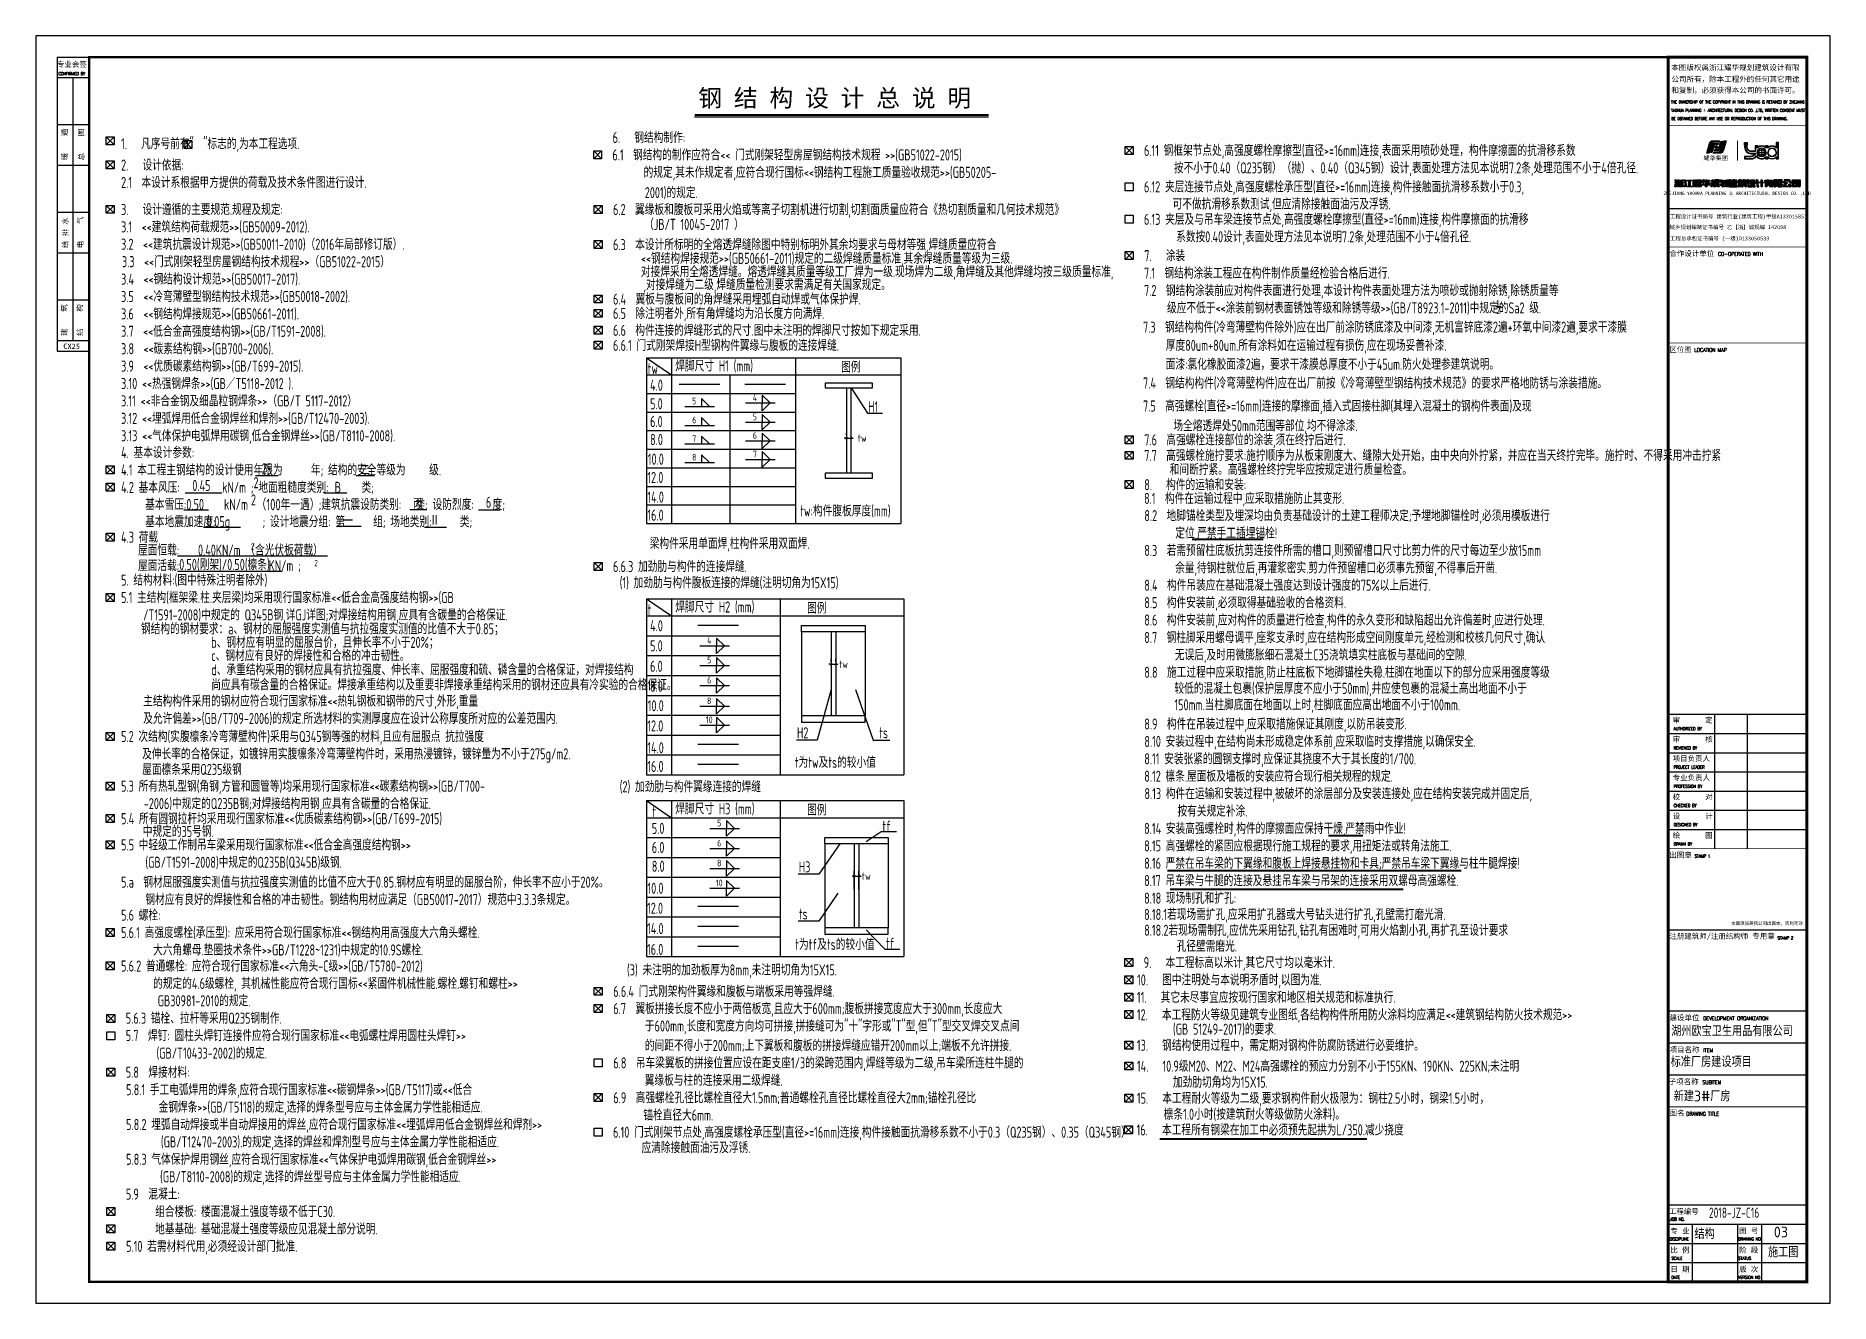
# Model space of a CAD drawing. Extents: x -138012 to 2129925, y -311560 to 0.
# Drawn here: x -60434 to 23666, y -311560 to -252160 of the extents above; entities that cross this region are included whole.
import ezdxf
from ezdxf.enums import TextEntityAlignment as Align

# ---------------------------------------------------------------- set-up
doc = ezdxf.new("R2010")
doc.units = 0
doc.header["$LTSCALE"] = 1000
doc.header["$MEASUREMENT"] = 0
doc.linetypes.add('CENTER', pattern=[1.2, 1, -0.1, 0, -0.1])
doc.layers.get('0').update_dxf_attribs({"linetype": 'CONTINUOUS'})
doc.layers.get('Defpoints').update_dxf_attribs({"linetype": 'CONTINUOUS'})
for name, color, linetype in [('3', 3, 'CONTINUOUS'), ('BOX', 7, 'CONTINUOUS'), ('cen', 1, 'CENTER'), ('DIM', 3, 'CONTINUOUS'), ('HZ', 7, 'CONTINUOUS'), ('HZ1', 6, 'CONTINUOUS'), ('note', 2, 'CONTINUOUS'), ('objs', 7, 'CONTINUOUS'), ('PUB_TEXT', 7, 'CONTINUOUS'), ('TEXT', 7, 'CONTINUOUS'), ('WALL', 6, 'CONTINUOUS'), ('图层1', 53, 'CONTINUOUS'), ('图框', 4, 'CONTINUOUS'), ('家具', 35, 'CONTINUOUS')]:
    doc.layers.add(name, color=color, linetype=linetype)
doc.styles.add('-黑体', font='simhei.ttf', dxfattribs={"width": 0.8})
doc.styles.add('iIcon2', font='')
doc.styles.add('MIMI-TKWZ', font='romanc.shx', dxfattribs={"width": 0.75, "oblique": 15, "bigfont": 'bigfont.shx'})
doc.styles.add('S1', font='tssdeng.shx', dxfattribs={"width": 0.8, "bigfont": 'hztxt.shx'})
doc.styles.get("Standard").update_dxf_attribs({"font": 'GBENOR', "bigfont": 'GBCBIG'})
doc.styles.add('STYLE1', font='tssdeng.shx', dxfattribs={"height": 8, "bigfont": 'tssdchn.shx'})
doc.styles.add('TSSD_REIN', font='tssdeng.shx', dxfattribs={"width": 0.7, "bigfont": 'tssdchn.shx'})
doc.styles.add('图框艺术体', font='simhei.ttf', dxfattribs={"width": 0.9})
doc.styles.add('黑体', font='simhei.ttf')
doc.styles.get('iIcon2').set_extended_font_data('SimSun')
doc.dimstyles.get("Standard").update_dxf_attribs({"dimscale": 100, "dimtxt": 3.5, "dimasz": 1, "dimexe": 2.5, "dimexo": 3, "dimgap": 1.5, "dimtad": 1, "dimdec": 0, "dimzin": 0, "dimdsep": 46, "dimtxsty": 'Standard', "dimblk": 'ARCHTICK', "dimcen": 0.09, "dimadec": 0, "dimazin": 0, "dimtfac": 1, "dimtdec": 0, "dimtix": 1, "dimtmove": 2, "dimatfit": 3, "dimfxl": 0, "dimtolj": 1, "dimtzin": 0, "dimarcsym": 0})

msp = doc.modelspace()

# ---------------------------------------------------------------- texts
at = {"layer": 'DIM', "style": 'TSSD_REIN', "width": 0.7}
for s, height, p in [('1.   凡序号前有"  "标志的,为本工程选项.', 519.23343, (-56439.318, -257472.28)), ('6.   钢结构制作:', 519.23343, (-33399.832, -257183.289)), ('6.11 钢框架节点处,高强度螺栓摩擦型(直径>=16mm)连接,表面采用喷砂处理，构件摩擦面的抗滑移系数', 519.23343, (-8495.065, -257790.774)), ('2.   设计依据:', 519.2334, (-56439.318, -258472.882)), ('6.1  钢结构的制作应符合<< 门式刚架轻型房屋钢结构技术规程 >>(GB51022-2015)', 519.23343, (-33410.425, -257999.192)), ('按不小于0.40（Q235钢）（抛）、0.40（Q345钢）设计,表面处理方法见本说明7.2条,处理范围不小于4倍孔径.', 519.23343, (-7093.892, -258606.712)), ('2.1  本设计系根据甲方提供的荷载及技术条件图进行设计.', 519.23343, (-56439.36, -259288.668)), ('的规定,其未作规定者,应符合现行国标<<钢结构工程施工质量验收规范>>(GB50205-', 519.23343, (-31946.231, -258815.13)), ('6.12 夹层连接节点处,高强度螺栓承压型(直径>=16mm)连接,构件接触面抗滑移系数小于0.3,', 519.23343, (-8495.065, -259495.207)), ('2001)的规定.', 519.2334, (-31893.345, -259766.127)), ('可不做抗滑移系数测试,但应清除接触面油污及浮锈.', 519.23343, (-7152.931, -260300.197)), ('3.   设计遵循的主要规范.规程及规定:', 519.23343, (-56439.326, -260556.334)), ('6.2  翼缘板和腹板可采用火焰或等离子切割机进行切割,切割面质量应符合《热切割质量和几何技术规范》', 519.23343, (-33381.567, -260558.71)), ('（JB/T 10045-2017 ）', 519.23343, (-31923.008, -261255.685)), ('6.13 夹层及与吊车梁连接节点处,高强度螺栓摩擦型(直径>=16mm)连接,构件摩擦面的抗滑移', 519.23343, (-8495.065, -261018.695)), ('3.1  <<建筑结构荷载规范>>(GB50009-2012).', 519.23343, (-56439.071, -261371.484)), ('系数按0.40设计,表面处理方法见本说明7.2条,处理范围不小于4倍孔径.', 519.23343, (-6986.736, -261834.634)), ('3.2  <<建筑抗震设计规范>>(GB50011-2010)（2016年局部修订版）.', 519.23343, (-56440.233, -262187.543)), ('6.3  本设计所标明的全熔透焊缝除图中特别标明外其余均要求与母材等强,焊缝质量应符合', 519.23343, (-33381.577, -262203.873)), ('<<钢结构焊接规范>>(GB50661-2011)规定的二级焊缝质量标准,其余焊缝质量等级为三级.', 519.23343, (-32072.079, -262845.602)), ('7.   涂装', 519.2334, (-8481.233, -262723.139)), ('3.3  <<门式刚架轻型房屋钢结构技术规程>>（GB51022-2015）', 519.23343, (-56400.085, -263003.288)), ('对接焊采用全熔透焊缝。熔透焊缝其质量等级工厂焊为一级.现场焊为二级,角焊缝及其他焊缝均按三级质量标准,', 519.23343, (-32076.038, -263472.266)), ('7.1  钢结构涂装工程应在构件制作质量经检验合格后进行.', 519.23343, (-8492.567, -263538.674)), ('3.4  <<钢结构设计规范>>(GB50017-2017).', 519.23343, (-56439.893, -263819.451)), ('3.5  <<冷弯薄壁型钢结构技术规范>>(GB50018-2002).', 519.23343, (-56439.893, -264635.362)), (',对接焊缝为二级,焊缝质量检测要求需满足有关国家规定。', 519.23343, (-31956.048, -264078.13)), ('7.2  钢结构涂装前应对构件表面进行处理,本设计构件表面处理方法为喷砂或抛射除锈,除锈质量等', 519.23343, (-8492.567, -264354.612)), ('3.6  <<钢结构焊接规范>>(GB50661-2011).', 519.23343, (-56439.893, -265451.319)), ('6.4  翼板与腹板间的角焊缝采用埋弧自动焊或气体保护焊.', 519.23343, (-33381.631, -264757.839)), ('6.5  除注明者外,所有角焊缝均为沿长度方向满焊.', 519.23343, (-33381.631, -265427.595)), ('级应不低于<<涂装前钢材表面锈蚀等级和除锈等级>>(GB/T8923.1-2011)中规定的Sa2 级.', 519.23343, (-7414.515, -265170.551)), ('1', 311.54, (8025.566, -264843.881)), ('2', 311.54, (8025.566, -265190.313)), ('3.7  <<低合金高强度结构钢>>(GB/T1591-2008).', 519.23343, (-56439.893, -266267.262)), ('6.6  构件连接的焊缝形式的尺寸.图中未注明的焊脚尺寸按如下规定采用.', 519.23343, (-33381.631, -266221.871)), ('7.3  钢结构构件(冷弯薄壁构件除外)应在出厂前涂防锈底漆及中间漆,无机富锌底漆2遍+环氧中间漆2遍,要求干漆膜', 519.23343, (-8540.128, -266071.968)), ('3.8  <<碳素结构钢>>(GB700-2006).', 519.23343, (-56439.893, -267083.2)), ('6.6.1 门式刚架焊接H型钢构件翼缘与腹板的连接焊缝.', 519.23343, (-33381.631, -266926.305)), ('厚度80um+80um.所有涂料如在运输过程有损伤,应在现场妥善补漆.', 519.23343, (-7473.509, -266924.662)), ('3.9  <<优质碳素结构钢>>(GB/T699-2015).', 519.23343, (-56439.893, -267899.138)), ('面漆:氯化橡胶面漆2遍，要求干漆膜总厚度不小于45um.防火处理参建筑说明。', 519.23343, (-7473.509, -267812.727)), ('3.10 <<热强钢焊条>>(GB／T5118-2012 ).', 519.23343, (-56439.893, -268715.077)), ('7.4  钢结构构件(冷弯薄壁构件)应在出厂前按《冷弯薄壁型钢结构技术规范》的要求严格地防锈与涂装措施。', 519.23343, (-8540.128, -268691.224)), ('3.11 <<非合金钢及细晶粒钢焊条>>（GB/T 5117-2012）', 519.23343, (-56439.893, -269531.015)), ('3.12 <<埋弧焊用低合金钢焊丝和焊剂>>(GB/T12470-2003).', 519.23343, (-56439.893, -270346.953)), ('7.5  高强螺栓(直径>=16mm)连接的摩擦面,插入式固接柱脚(其埋入混凝土的钢构件表面)及现', 519.23343, (-8540.128, -269768.065)), ('3.13 <<气体保护电弧焊用碳钢,低合金钢焊丝>>(GB/T8110-2008).', 519.23343, (-56439.893, -271162.891)), ('7.6  高强螺栓连接部位的涂装,须在终拧后进行.', 519.23343, (-8481.233, -271353.653)), ('场全熔透焊处50mm范围等部位,均不得涂漆.', 519.23343, (-7115.755, -270690.265)), ('4. 基本设计参数:', 519.2334, (-56438.122, -271950.357)), ('7.7  高强螺栓施拧要求:施拧顺序为从板束刚度大、缝隙大处开始，由中央向外拧紧，并应在当天终拧完毕。施拧时、不得采用冲击拧紧', 519.23343, (-8481.233, -272084.118)), ('4.1 本工程主钢结构的设计使用年限为      年; 结构的安全等级为     级.', 519.23343, (-56439.515, -272765.656)), ('25', 519.2334, (-49847.948, -272711.23)), ('二', 519.233, (-45237.434, -272765.656)), ('和间断拧紧。高强螺栓终拧完毕应按规定进行质量检查。', 519.23343, (-7289.627, -272743.008)), ('4.2 基本风压:         kN/m ; 地面粗糙度类别:       类;', 519.23343, (-56439.515, -273581.594)), ('0.45', 519.2334, (-53101.553, -273491.387)), ('2', 519.233, (-50232.637, -273361.065)), ('B', 519.233, (-46427.61, -273581.594)), ('8.   构件的运输和安装:', 519.23343, (-8481.233, -273458.118)), ('基本雪压:        kN/m               ;建筑抗震设防类别:   类; 设防烈度:    度; ', 519.23343, (-55311.12, -274380.456)), ('0.50', 519.2334, (-53383.263, -274380.456)), ('2', 519.233, (-50353.068, -274170.344)), ('丙', 519.233, (-42753.641, -274360.202)), ('6', 519.233, (-39340.792, -274277.984)), ('8.1  构件在运输过程中,应采取措施防止其变形.', 519.23343, (-8489.205, -274099.087)), ('基本地震加速度:          ; 设计地震分组: 第      组; 场地类别:      类;', 519.23343, (-55311.12, -275190.638)), ('0.05g', 519.2334, (-52411.826, -275190.638)), ('一', 519.233, (-46028.663, -275145.554)), ('Ⅱ', 519.233, (-41969.38, -275117.032)), ('8.2  地脚锚栓类型及埋深均由负责基础设计的土建工程师决定;予埋地脚锚栓时,必须用模板进行', 519.23343, (-8478.527, -274905.975)), ('4.3 荷载', 519.2334, (-56441.408, -275919.574)), ('梁构件采用单面焊,柱构件采用双面焊.', 519.23343, (-31660.079, -276209.686)), ('定位,严禁手工插埋锚栓!', 519.23343, (-7026.352, -275721.931)), ('    屋面恒载:    0.40KN/m （含光伏板荷载）', 519.23343, (-56530.089, -276523.772)), ('    屋面活载:                   KN/m ;  ', 519.23343, (-56530.089, -277250.171)), ('0.50(刚架)/0.50(檩条)', 519.23343, (-53715.476, -277198.222)), ('2', 300, (-50359.862, -276245.907)), ('8.3  若需预留柱底板抗剪连接件所需的槽口,则预留槽口尺寸比剪力件的尺寸每边至少放15mm', 519.23343, (-8480.946, -276537.942)), ('5. 结构材料:(图中特殊注明者除外)', 519.23343, (-56438.122, -277928.44)), ('2', 300, (-47382.727, -277021.106)), ('6.6.3 加劲肋与构件的连接焊缝.', 519.23343, (-33381.631, -277292.174)), ('  (1) 加劲肋与构件腹板连接的焊缝(注明切角为15X15)', 519.23343, (-33510.067, -278048.895)), ('余量,待钢柱就位后,再灌浆密实.剪力件预留槽口必须事先预留,不得事后开凿.', 519.23343, (-7035.954, -277353.779)), ('5.1 主结构(框架梁.柱.夹层梁)均采用现行国家标准<<低合金高强度结构钢>>(GB', 519.23343, (-56439.5, -278743.588)), ('8.4  构件吊装应在基础混凝土强度达到设计强度的75%%%以上后进行.', 519.23343, (-8480.934, -278169.742)), ('/T1591-2008)中规定的 Q345B钢,详GJ详图;对焊接结构用钢,应具有含碳量的合格保证.', 519.23343, (-55404.434, -279559.526)), ('8.5  构件安装前,必须取得基础验收的合格资料.', 519.23343, (-8480.949, -278985.72)), ('钢结构的钢材要求：a、钢材的屈服强度实测值与抗拉强度实测值的比值不大于0.85；', 519.23343, (-55507.653, -280211.258)), ('8.7  钢柱脚采用螺母调平,座浆支承时,应在结构形成空间刚度单元,经检测和校核几何尺寸,确认', 519.23343, (-8480.951, -280617.542)), ('8.6  构件安装前,应对构件的质量进行检查,构件的永久变形和缺陷超出允许偏差时,应进行处理.', 519.23343, (-8480.949, -279801.658)), ('b、钢材应有明显的屈服台价，且伸长率不小于20%；', 519.23343, (-52217.274, -280845.234)), ('c、钢材应有良好的焊接性和合格的冲击韧性。', 519.23343, (-52211.157, -281464.011)), ('无误后,及时用微膨胀细石混凝土C35浇筑填实柱底板与基础间的空隙.', 519.23343, (-7046.382, -281433.47)), ('d、承重结构采用的钢材应具有抗拉强度、伸长率、屈服强度和硫、磷含量的合格保证，对焊接结构', 519.23343, (-52211.157, -282129.89)), ('8.8  施工过程中应采取措施,防止柱底板下地脚锚栓失稳.柱脚在地面以下的部分应采用强度等级', 519.23343, (-8480.951, -282249.419)), ('尚应具有碳含量的合格保证。焊接承重结构以及重要非焊接承重结构采用的钢材还应具有冷实验的合格保证。', 519.23343, (-52211.157, -282830.687)), ('较低的混凝土包裹(保护层厚度不应小于50mm),并应使包裹的混凝土高出地面不小于', 519.23343, (-7066.98, -283002.944)), ('主结构构件采用的钢材应符合现行国家标准<<热轧钢板和钢带的尺寸,外形,重量', 519.23343, (-55404.434, -283597.268)), ('150mm.当柱脚底面在地面以上时,柱脚底面应高出地面不小于100mm.', 519.23343, (-7066.98, -283772.253)), ('及允许偏差>>(GB/T709-2006)的规定.所选材料的实测厚度应在设计公称厚度所对应的公差范围内.', 519.23343, (-55404.434, -284413.206)), ('8.9  构件在吊装过程中,应采取措施保证其刚度,以防吊装变形.', 519.23343, (-8480.965, -284674.293)), ('5.2 次结构(实腹檩条冷弯薄壁构件)采用与Q345钢等强的材料,且应有屈服点 抗拉强度', 519.23343, (-56439.625, -285259.818)), ('8.10 安装过程中,在结构尚未形成稳定体系前,应采取临时支撑措施,以确保安全.', 519.23343, (-8476.618, -285490.244)), ('及伸长率的合格保证，如镀锌用实腹檩条冷弯薄壁构件时，采用热浸镀锌，镀锌量为不小于275g/m2.', 519.23343, (-55450.355, -286075.756)), ('8.11 安装张紧的圆钢支撑时,应保证其挠度不大于其长度的1/700.', 519.23343, (-8479.35, -286306.127)), ('屋面檩条采用Q235级钢', 519.23343, (-55450.355, -286801.663)), ('8.12 檩条.屋面板及墙板的安装应符合现行相关规程的规定.', 519.23343, (-8479.35, -287122.066)), ('5.3 所有热轧型钢(角钢,方管和圆管等)均采用现行国家标准<<碳素结构钢>>(GB/T700-', 519.23343, (-56439.562, -287587.597)), ('  (2) 加劲肋与构件翼缘连接的焊缝', 519.23343, (-33510.067, -287613.42)), ('8.13 构件在运输和安装过程中,被破坏的涂层部分及安装连接处,应在结构安装完成并固定后,', 519.23343, (-8471.767, -287938.004)), ('-2006)中规定的Q235B钢;对焊接结构用钢,应具有含碳量的合格保证.', 519.23343, (-55377.607, -288403.535)), ('按有关规定补涂.', 519.2334, (-6926.548, -288753.987)), ('5.4 所有圆钢拉杆均采用现行国家标准<<优质碳素结构钢>>(GB/T699-2015)', 519.23343, (-56439.562, -289111.361)), ('中规定的35号钢.', 519.2334, (-55421.516, -289711.079)), ('8.14 安装高强螺栓时,构件的摩擦面应保持干燥,严禁雨中作业!', 519.23343, (-8486.607, -289569.88)), ('5.5 中轻级工作制吊车梁采用现行国家标准<<低合金高强度结构钢>>', 519.23343, (-56439.77, -290340.159)), ('8.15 高强螺栓的紧固应根据现行施工规程的要求,用扭矩法或转角法施工.', 519.23343, (-8486.607, -290385.819)), ('(GB/T1591-2008)中规定的Q235B(Q345B)级钢.', 519.23343, (-55300.303, -291156.098)), ('8.16 严禁在吊车梁的下翼缘和腹板上焊接悬挂物和卡具;严禁吊车梁下翼缘与柱牛腿焊接!', 519.23343, (-8486.607, -291201.757)), ('5.a  钢材屈服强度实测值与抗拉强度实测值的比值不应大于0.85.钢材应有明显的屈服台阶，伸长率不应小于20%。', 519.23343, (-56439.77, -292084.385)), ('8.17 吊车梁与牛腿的连接及悬挂吊车梁与吊架的连接采用双螺母高强螺栓.', 519.23343, (-8486.607, -292011.845)), ('钢材应有良好的焊接性和合格的冲击韧性。钢结构用材应满足（GB50017-2017）规范中3.3.3条规定。', 519.23343, (-55300.303, -292900.323)), ('8.18 现场制孔和扩孔:', 519.23343, (-8486.607, -292837.56)), ('5.6 螺栓:', 519.2334, (-56439.5, -293633.89)), ('8.18.1若现场需扩孔,应采用扩孔器或大号钻头进行扩孔,孔壁需打磨光滑.', 519.23343, (-8486.853, -293601.072)), ('5.6.1 高强度螺栓(承压型): 应采用符合现行国家标准<<钢结构用高强度大六角头螺栓.', 519.23343, (-56439.967, -294449.828)), ('8.18.2若现场需制孔,应优先采用钻孔,钻孔有困难时,可用火焰割小孔,再扩孔至设计要求', 519.23343, (-8486.853, -294342.834)), ('大六角螺母.垫圈技术条件>>GB/T1228~1231)中规定的10.9S螺栓.', 519.23343, (-54938.348, -295265.766)), ('孔径壁需磨光.', 519.2334, (-6963.054, -295084.596)), ('5.6.2 普通螺栓: 应符合现行国家标准<<六角头-C级>>(GB/T5780-2012)', 519.23343, (-56439.967, -296018.615)), ('(3) 未注明的加劲板厚为8mm,未注明切角为15X15.', 519.23343, (-32726.352, -296201.733, 230)), ('9.   本工程标高以米计,其它尺寸均以毫米计.', 519.23343, (-8508.736, -295854.714)), ('的规定的4.6级螺栓, 其机械性能应符合现行国标<<紧固件机械性能.螺栓.螺钉和螺柱>>', 519.23343, (-54938.348, -296834.553)), ('6.6.4 门式刚架构件翼缘和腹板与端板采用等强焊缝.', 519.23343, (-33368.083, -297208.38)), ('10.   图中注明处与本说明矛盾时,以图为准.', 519.23343, (-8820.237, -296670.652)), ('GB30981-2010的规定.', 519.23343, (-54724.364, -297647.033)), ('6.7  翼板拼接长度不应小于两倍板宽,且应大于600mm;腹板拼接宽度应大于300mm,长度应大', 519.23343, (-33368.083, -298013.544)), ('11.   其它未尽事宜应按现行国家和地区相关规范和标准执行.', 519.23343, (-8823.84, -297486.59)), ('5.6.3 锚栓、拉杆等采用Q235钢制作.', 519.23343, (-56219.583, -298462.971)), ('于600mm,长度和宽度方向均可拼接,拼接缝可为"十"字形或"T"型,但"T"型交叉焊交叉点间', 519.23343, (-31887.412, -298829.483)), ('12.   本工程防火等级见建筑专业图纸,各结构构件所用防火涂料均应满足<<建筑钢结构防火技术规范>>', 519.23343, (-8826.487, -298302.529)), ('(GB 51249-2017)的要求.', 519.23343, (-7137.484, -298977.539)), ('5.7  焊钉: 圆柱头焊钉连接件应符合现行国家标准<<电弧螺柱焊用圆柱头焊钉>>', 519.23343, (-56219.583, -299278.91)), ('的间距不得小于200mm;上下翼板和腹板的拼接焊缝应错开200mm以上;端板不允许拼接.', 519.23343, (-31887.412, -299743.297)), ('13.   钢结构使用过程中，需定期对钢构件防腐防锈进行必要维护。', 519.23343, (-8826.487, -299735.506)), ('(GB/T10433-2002)的规定.', 519.23343, (-54781.234, -300101.022)), ('6.8  吊车梁翼板的拼接位置应设在距支座1/3的梁跨范围内,焊缝等级为二级,吊车梁所连柱牛腿的', 519.23343, (-33368.083, -300559.235)), ('14.   10.9级M20、M22、M24高强螺栓的预应力分别不小于155KN、190KN、225KN;未注明', 519.23343, (-8826.487, -300711.705)), ('5.8  焊接材料:', 519.2334, (-56218.956, -300999.331)), ('翼缘板与柱的连接采用二级焊缝.', 519.23343, (-31896.301, -301375.173)), ('加劲肋切角均为15X15.', 519.23343, (-7137.484, -301462.924)), ('5.8.1 手工电弧焊用的焊条,应符合现行国家标准<<碳钢焊条>>(GB/T5117)或<<低合', 519.23343, (-56204.127, -301815.623)), ('6.9  高强螺栓孔径比螺栓直径大1.5mm;普通螺栓孔直径比螺栓直径大2mm;锚栓孔径比', 519.23343, (-33368.083, -302191.112)), ('15.   本工程耐火等级为二级,要求钢构件耐火极限为：钢柱2.5小时，钢梁1.5小时，', 519.23343, (-8826.487, -302216.148)), ('金钢焊条>>(GB/T5118)的规定,选择的焊条型号应与主体金属力学性能相适应.', 519.23343, (-54683.331, -302631.561)), ('锚栓直径大6mm.', 519.2334, (-31963.776, -303007.05)), ('檩条1.0小时(按建筑耐火等级做防火涂料)。', 519.23343, (-7569.444, -302967.367)), ('5.8.2 埋弧自动焊接或半自动焊接用的焊丝,应符合现行国家标准<<埋弧焊用低合金钢焊丝和焊剂>>', 519.23343, (-56204.127, -303447.499)), ('6.10 门式刚架节点处,高强度螺栓承压型(直径>=16mm)连接,构件接触面抗滑移系数不小于0.3（Q235钢）、0.35（Q345钢）', 519.23343, (-33381.631, -303807.99)), ('16.   本工程所有钢梁在加工中必须预先起拱为L/350.减少挠度', 519.23343, (-8839.186, -303700.676)), ('(GB/T12470-2003).的规定,选择的焊丝和焊剂型号应与主体金属力学性能相适应.', 519.23343, (-54574.892, -304263.437)), ('应清除接触面油污及浮锈.', 519.23343, (-32042.673, -304531.051)), ('5.8.3 气体保护焊用钢丝,应符合现行国家标准<<气体保护电弧焊用碳钢,低合金钢焊丝>>', 519.23343, (-56204.127, -305079.376)), ('(GB/T8110-2008)的规定,选择的焊丝型号应与主体金属力学性能相适应.', 519.23343, (-54611.744, -305895.314)), ('5.9  混凝土:', 519.2334, (-56215.169, -306710.899)), (' 组合楼板: 楼面混凝土强度等级不低于C30.', 519.23343, (-55063.364, -307527.19)), (' 地基基础: 基础混凝土强度等级应见混凝土部分说明.', 519.23343, (-55063.364, -308343.129)), ('5.10 若需材料代用,必须经设计部门批准.', 519.23343, (-56202.997, -309158.714))]:
    msp.add_text(s, height=height, dxfattribs=at).set_placement(p)
at = {"layer": 'DIM', "color": 2, "style": 'TSSD_REIN', "width": 0.7}
for s, height, p in [('焊脚尺寸 H1 (mm)', 519.23343, (-30462.787, -267888.174)), ('图例', 519.2334, (-22688.482, -267940.057)), ('tw', 519.2334, (-31759.906, -268014.347)), ('4.0', 519.2334, (-31644.889, -268793.203)), ('5.0', 519.2334, (-31644.889, -269664.77)), ('H1', 519.2334, (-21427.176, -269810.117)), ('6.0', 519.2334, (-31644.889, -270495.106)), ('8.0', 519.2334, (-31644.889, -271337.206)), ('10.0', 519.2334, (-31751.353, -272259.061)), ('12.0', 519.2334, (-31771.824, -273117.495)), ('14.0', 519.2334, (-31771.824, -274039.35)), ('tw:构件腹板厚度(mm) ', 519.23343, (-24609.158, -274686.144)), ('16.0', 519.2334, (-31771.824, -274885.1)), ('t', 519.233, (-31759.906, -279314.281)), ('焊脚尺寸 H2 (mm)', 519.23343, (-30462.787, -279188.108)), ('图例', 519.2334, (-24287.809, -279239.991)), ('4.0', 519.2334, (-31644.889, -280065.784)), ('5.0', 519.2334, (-31644.889, -281009.488)), ('6.0', 519.2334, (-31644.889, -281969.039)), ('8.0', 519.2334, (-31644.889, -282905.145)), ('10.0', 519.2334, (-31754.741, -283816.776)), ('12.0', 519.2334, (-31775.212, -284763.344)), ('H2', 519.2334, (-24760.024, -285084.156)), ('ts', 519.2334, (-20905.038, -285084.156)), ('14.0', 519.2334, (-31775.212, -285787.668)), ('t为tw及ts的较小值', 519.23343, (-24862.814, -286471.136)), ('16.0', 519.2334, (-31775.212, -286664.294)), ('t', 519.233, (-31548.771, -288774.81)), ('焊脚尺寸 H3 (mm)', 519.23343, (-30462.787, -288648.637)), ('图例', 519.2334, (-24287.809, -288700.52)), ('5.0', 519.2334, (-31563.601, -289566.401)), ('tf', 519.2334, (-20760.071, -289464.892)), ('6.0', 519.2334, (-31563.601, -290460.918)), ('8.0', 519.2334, (-31563.601, -291342.855)), ('H3', 519.2334, (-24672.645, -291375.751)), ('10.0', 519.2334, (-31767.296, -292373.501)), ('12.0', 519.2334, (-31787.768, -293308.549)), ('ts', 519.2334, (-24672.645, -293579.483)), ('14.0', 519.2334, (-31787.768, -294263.559)), ('16.0', 519.2334, (-31787.768, -295239.111)), ('t为tf及ts的较小值', 519.23343, (-24839.759, -295003.936)), ('tf', 519.2334, (-20590.417, -294947.546))]:
    msp.add_text(s, height=height, dxfattribs=at).set_placement(p)
at = {"layer": 'HZ', "style": 'S1', "width": 0.7}
msp.add_text('（100年一遇）', height=540, dxfattribs=at).set_placement((-50086.577, -274398.145))
at = {"layer": 'note', "color": 2, "width": 0.8}
for tag, p in [('5', (-29573.536, -269276.587)), ('6', (-29573.536, -270164.845)), ('7', (-29573.536, -271036.413)), ('8', (-29573.536, -271907.981))]:
    msp.add_attdef(tag, text='', height=311.54, dxfattribs=at).set_placement(p, align=Align.MIDDLE)
at = {"layer": 'objs', "style": '黑体'}
msp.add_text('钢 结 构 设 计 总 说 明', height=815.93825, dxfattribs=at).set_placement((-29385.242, -255479.344))
at = {"layer": 'PUB_TEXT', "style": 'STYLE1'}
for s, p in [('结构', (17308.094, -308307.024)), ('03', (21028.779, -308227.647)), ('施工图', (20756.158, -309159.967))]:
    msp.add_text(s, height=500, dxfattribs=at).set_placement(p, align=Align.MIDDLE_LEFT)
at = {"layer": '图层1', "style": 'TSSD_REIN', "width": 0.7}
msp.add_text('2018-JZ-C16 ', height=482.2695, dxfattribs=at).set_placement((17987.681, -307562.601))

# ---------------------------------------------------------------- blocks, each defined once
blk = doc.blocks.new('_ArchTick')
at = {"color": 0, "linetype": 'ByBlock', "const_width": 0.4}
blk.add_lwpolyline([(-0.5, -0.5), (0.5, 0.5)], dxfattribs=at)
blk = doc.blocks.new('weld1')
at = {"layer": 'DIM'}
for p, q in [((0, 0), (13.39, 0)), ((7.6, 3.5), (7.6, 0)), ((11.1, 0), (7.6, 3.5)), ((7.6, -3.5), (7.6, 0)), ((11.1, 0), (7.6, -3.5))]:
    blk.add_line(p, q, dxfattribs=at)
at = {"layer": 'note', "color": 2, "width": 0.8}
blk.add_attdef('WELD_THK', text='', height=3, dxfattribs=at).set_placement((4.27, 2.41), align=Align.MIDDLE)
blk = doc.blocks.new('*D459')
at = {"layer": 'Defpoints', "color": 0}
for p in [(-21858, -291549), (-22078, -292467), (-21858, -292467)]:
    blk.add_point(p, dxfattribs=at)
at = {"layer": 'DIM', "color": 0, "lineweight": -2}
for p, q in [((-22078, -291549), (-22178, -291549)), ((-22078, -292167), (-22078, -291299)), ((-22078, -291549), (-21858, -291549)), ((-21858, -292167), (-21858, -291299)), ((-21858, -291549), (-21758, -291549))]:
    blk.add_line(p, q, dxfattribs=at)
at = {"layer": 'DIM', "color": 0, "lineweight": -2, "xscale": 100, "yscale": 100, "zscale": 100}
blk.add_blockref('_ArchTick', (-22078, -291549), dxfattribs=at)
at = {"layer": 'DIM', "color": 0, "lineweight": -2, "xscale": 100, "yscale": 100, "zscale": 100, "rotation": 180}
blk.add_blockref('_ArchTick', (-21858, -291549), dxfattribs=at)
at = {"layer": 'DIM', "color": 0, "insert": (-21511, -291549), "char_height": 350, "attachment_point": 5}
blk.add_mtext('\\A1;tw', dxfattribs=at)
blk = doc.blocks.new('*D460')
at = {"layer": 'Defpoints', "color": 0}
for p in [(-22941, -281612), (-23161, -281800), (-22941, -281800)]:
    blk.add_point(p, dxfattribs=at)
at = {"layer": 'DIM', "color": 0, "lineweight": -2}
for p, q in [((-23161, -281612), (-23261, -281612)), ((-23161, -281500), (-23161, -281362)), ((-23161, -281612), (-22941, -281612)), ((-22941, -281500), (-22941, -281362)), ((-22941, -281612), (-22841, -281612))]:
    blk.add_line(p, q, dxfattribs=at)
at = {"layer": 'DIM', "color": 0, "lineweight": -2, "xscale": 100, "yscale": 100, "zscale": 100}
blk.add_blockref('_ArchTick', (-23161, -281612), dxfattribs=at)
at = {"layer": 'DIM', "color": 0, "lineweight": -2, "xscale": 100, "yscale": 100, "zscale": 100, "rotation": 180}
blk.add_blockref('_ArchTick', (-22941, -281612), dxfattribs=at)
at = {"layer": 'DIM', "color": 0, "insert": (-22578, -281612), "char_height": 350, "attachment_point": 5}
blk.add_mtext('\\A1;tw', dxfattribs=at)
blk = doc.blocks.new('*D461')
at = {"layer": 'Defpoints', "color": 0}
for p in [(-22441, -271167), (-22218, -271012), (-22218, -271167)]:
    blk.add_point(p, dxfattribs=at)
at = {"layer": 'objs', "color": 0, "lineweight": -2}
for p, q in [((-22441, -270867), (-22441, -270762)), ((-22218, -270867), (-22218, -270762)), ((-22441, -271012), (-22541, -271012)), ((-22441, -271012), (-22218, -271012)), ((-22218, -271012), (-22118, -271012))]:
    blk.add_line(p, q, dxfattribs=at)
at = {"layer": 'objs', "color": 0, "lineweight": -2, "xscale": 100, "yscale": 100, "zscale": 100}
blk.add_blockref('_ArchTick', (-22441, -271012), dxfattribs=at)
at = {"layer": 'objs', "color": 0, "lineweight": -2, "xscale": 100, "yscale": 100, "zscale": 100, "rotation": 180}
blk.add_blockref('_ArchTick', (-22218, -271012), dxfattribs=at)
at = {"layer": 'objs', "color": 0, "insert": (-21704, -271012), "char_height": 350, "attachment_point": 5}
blk.add_mtext('\\A1;tw', dxfattribs=at)
blk = doc.blocks.new('654634')
at = {"layer": '图框'}
for p, q in [((71967, -136041), (73467, -136041)), ((71967, -136041), (71967, -149325)), ((71967, -136987), (73467, -136987)), ((71967, -139193), (73467, -139193)), ((71967, -141099), (73467, -141099)), ((71967, -143306), (73467, -143306)), ((71967, -145212), (73467, -145212)), ((71967, -147419), (73467, -147419)), ((71967, -149325), (73467, -149325)), ((71967, -149325), (71967, -149825)), ((71967, -149825), (73467, -149825))]:
    blk.add_line(p, q, dxfattribs=at)
blk.add_lwpolyline([(72717, -149325), (72717, -136987)], dxfattribs=at)
at = {"layer": '图框', "style": 'iIcon2'}
for s, p in [('专业会签', (71956, -136500)), ('CX25', (72252, -149714))]:
    blk.add_text(s, height=250, dxfattribs=at).set_placement(p)
at = {"layer": '图框', "style": 'MIMI-TKWZ', "width": 0.75}
blk.add_text('CONFIRMED BY', height=145, dxfattribs=at).set_placement((72026, -136885))
at = {"layer": '图框', "style": 'iIcon2'}
for s, p in [('暖    通', (72436, -140877)), ('总    图', (73213, -140877)), ('给 排 水', (72469, -144990)), ('电    气', (73176, -144990)), ('建    筑', (72418, -149103)), ('结    构', (73149, -149103))]:
    blk.add_text(s, height=250, rotation=90, dxfattribs=at).set_placement(p)
blk = doc.blocks.new('yhlogo01')
at = {"layer": '家具'}
h = blk.add_hatch(color=5, dxfattribs=at)
h.dxf.hatch_style = 1
h.paths.add_polyline_path([(243496, -10479, 0.2174728), (243119, -10652, 0.1075559), (242813, -11212), (242091, -13670), (242749, -13670), (243418, -11390, -0.1971789), (243830, -10875, -0.1273347), (244024, -10824), (245336, -10824), (245437, -10479)])
h = blk.add_hatch(color=5, dxfattribs=at)
h.dxf.hatch_style = 1
h.paths.add_polyline_path([(243801, -11271, 0.1093665), (243592, -11650), (243050, -13497), (243448, -13497), (243959, -11757, -0.1253068), (244114, -11495, -0.1991992), (244327, -11407), (245165, -11407), (245235, -11169), (244026, -11169, 0.2155994)])
h = blk.add_hatch(color=5, dxfattribs=at)
h.dxf.hatch_style = 1
h.paths.add_polyline_path([(245735, -13670, 0.2174728), (246113, -13497, 0.1075559), (246419, -12937), (247141, -10479), (246483, -10479), (245814, -12759, -0.1971789), (245402, -13274, -0.1273347), (245207, -13325), (243896, -13325), (243794, -13670)])
h = blk.add_hatch(color=5, dxfattribs=at)
h.dxf.hatch_style = 1
h.paths.add_polyline_path([(245431, -12878, 0.1093665), (245639, -12499), (246182, -10652), (245784, -10652), (245273, -12392, -0.1253068), (245117, -12654, -0.1991992), (244905, -12742), (244067, -12742), (243997, -12980), (245206, -12980, 0.2155994)])
h = blk.add_hatch(color=1, dxfattribs=at)
h.dxf.hatch_style = 1
h.paths.add_polyline_path([(244991, -12140, 1), (244202, -12140, 1)])
at = {"layer": '家具', "color": 5}
for points in [[(242091, -13670), (242813, -11212, -0.1075559), (243119, -10652, -0.2174728), (243496, -10479), (245437, -10479), (245336, -10824), (244024, -10824, 0.1273347), (243830, -10875, 0.1971247), (243418, -11389), (242749, -13670)], [(243050, -13497), (243592, -11650, -0.1093665), (243801, -11271, -0.2155994), (244026, -11169), (245235, -11169), (245165, -11407), (244327, -11407, 0.1991992), (244114, -11495, 0.1253068), (243959, -11757), (243448, -13497)], [(247141, -10479), (246419, -12937, -0.1075559), (246113, -13497, -0.2174728), (245735, -13670), (243794, -13670), (243896, -13325), (245207, -13325, 0.1273347), (245402, -13274, 0.1971247), (245814, -12759), (246483, -10479)], [(246182, -10652), (245639, -12499, -0.1093665), (245431, -12878, -0.2155994), (245206, -12980), (243997, -12980), (244067, -12742), (244905, -12742, 0.1991992), (245117, -12654, 0.1253068), (245273, -12392), (245784, -10652)]]:
    blk.add_lwpolyline(points, format="xyb", close=True, dxfattribs=at)
at = {"layer": '家具', "color": 1}
blk.add_circle((244597, -12140), 394, dxfattribs=at)
blk = doc.blocks.new('A1')
h = blk.add_hatch(color=0)
h.dxf.hatch_style = 1
edge = h.paths.add_edge_path()
edge.add_line((499908, 391800), (499805, 391800))
edge.add_line((499805, 391800), (499805, 391813))
edge.add_line((499805, 391813), (499746, 391813))
edge.add_line((499746, 391813), (499746, 391800))
edge.add_line((499746, 391800), (499663, 391800))
edge.add_line((499663, 391800), (499663, 391771))
edge.add_line((499663, 391771), (499746, 391771))
edge.add_line((499746, 391771), (499746, 391743))
edge.add_line((499746, 391743), (499650, 391743))
edge.add_line((499650, 391743), (499650, 391712))
edge.add_line((499650, 391712), (499746, 391712))
edge.add_line((499746, 391712), (499746, 391684))
edge.add_line((499746, 391684), (499663, 391684))
edge.add_line((499663, 391684), (499663, 391655))
edge.add_line((499663, 391655), (499746, 391655))
edge.add_line((499746, 391655), (499746, 391629))
edge.add_line((499746, 391629), (499663, 391629))
edge.add_line((499663, 391629), (499663, 391600))
edge.add_line((499663, 391600), (499746, 391600))
edge.add_line((499746, 391600), (499746, 391574))
edge.add_line((499746, 391574), (499657, 391574))
edge.add_line((499657, 391574), (499657, 391542))
edge.add_line((499657, 391542), (499746, 391542))
edge.add_line((499746, 391542), (499746, 391514))
edge.add_line((499746, 391514), (499649, 391514))
edge.add_spline(control_points=[(499649, 391514), (499648, 391514), (499646, 391514), (499642, 391515), (499639, 391515), (499634, 391517), (499633, 391518), (499632, 391519)], knot_values=[0.951371, 0.951371, 0.951371, 0.951371, 1.090703, 1.090703, 1.408925, 1.408925, 1.574417, 1.574417, 1.574417, 1.574417], degree=3, periodic=0)
edge.add_line((499632, 391519), (499630, 391520))
edge.add_line((499630, 391520), (499630, 391628))
edge.add_spline(control_points=[(499630, 391628), (499629, 391630), (499628, 391632), (499626, 391637), (499624, 391640), (499619, 391645), (499616, 391648), (499614, 391650)], knot_values=[3.391104, 3.391104, 3.391104, 3.391104, 3.526235, 3.526235, 3.74708, 3.74708, 3.945294, 3.945294, 3.945294, 3.945294], degree=3, periodic=0)
edge.add_line((499614, 391650), (499610, 391653))
edge.add_line((499610, 391653), (499614, 391656))
edge.add_spline(control_points=[(499614, 391656), (499616, 391657), (499617, 391659), (499621, 391663), (499624, 391666), (499627, 391671), (499629, 391674), (499630, 391677), (499630, 391678), (499630, 391678)], knot_values=[2.311832, 2.311832, 2.311832, 2.311832, 2.450793, 2.450793, 2.675986, 2.675986, 2.901179, 2.901179, 2.912092, 2.912092, 2.912092, 2.912092], degree=3, periodic=0)
edge.add_line((499630, 391678), (499630, 391776))
edge.add_spline(control_points=[(499630, 391776), (499630, 391778), (499630, 391780), (499629, 391784), (499629, 391786), (499627, 391791), (499625, 391793), (499622, 391797), (499620, 391799), (499615, 391802), (499612, 391803), (499606, 391805), (499603, 391806), (499598, 391807), (499596, 391807), (499594, 391807)], knot_values=[-0.099464, -0.099464, -0.099464, -0.099464, 0.07948, 0.07948, 0.34792, 0.34792, 0.61636, 0.61636, 0.884801, 0.884801, 1.153241, 1.153241, 1.421681, 1.421681, 1.570955, 1.570955, 1.570955, 1.570955], degree=3, periodic=0)
edge.add_line((499594, 391807), (499547, 391807))
edge.add_line((499547, 391807), (499547, 391767))
edge.add_line((499547, 391767), (499557, 391767))
edge.add_spline(control_points=[(499557, 391767), (499560, 391767), (499562, 391766), (499564, 391764), (499566, 391763), (499568, 391761), (499569, 391760), (499570, 391757), (499571, 391756), (499571, 391754)], knot_values=[3.386552, 3.386552, 3.386552, 3.386552, 3.627015, 3.627015, 3.904526, 3.904526, 4.182037, 4.182037, 4.349186, 4.349186, 4.349186, 4.349186], degree=3, periodic=0)
edge.add_line((499571, 391754), (499571, 391685))
edge.add_spline(control_points=[(499571, 391685), (499571, 391685), (499571, 391685), (499571, 391684), (499571, 391683), (499570, 391680), (499570, 391679), (499568, 391677), (499567, 391676), (499564, 391674), (499562, 391673), (499560, 391673), (499559, 391673), (499557, 391673)], knot_values=[-1.4875, -1.4875, -1.4875, -1.4875, -1.436354, -1.436354, -1.196219, -1.196219, -0.898229, -0.898229, -0.60024, -0.60024, -0.187336, -0.187336, 0.019116, 0.019116, 0.019116, 0.019116], degree=3, periodic=0)
edge.add_line((499557, 391673), (499547, 391673))
edge.add_line((499547, 391673), (499547, 391633))
edge.add_line((499547, 391633), (499557, 391633))
edge.add_spline(control_points=[(499557, 391633), (499560, 391632), (499561, 391632), (499564, 391631), (499565, 391630), (499567, 391628), (499568, 391627), (499570, 391625), (499570, 391624), (499571, 391622), (499571, 391621), (499571, 391619)], knot_values=[0.098321, 0.098321, 0.098321, 0.098321, 0.387888, 0.387888, 0.647728, 0.647728, 0.907568, 0.907568, 1.167408, 1.167408, 1.336231, 1.336231, 1.336231, 1.336231], degree=3, periodic=0)
edge.add_line((499571, 391619), (499571, 391527))
edge.add_spline(control_points=[(499571, 391527), (499571, 391525), (499571, 391524), (499570, 391521), (499569, 391520), (499567, 391518), (499566, 391517), (499563, 391515), (499561, 391515), (499558, 391514), (499557, 391514), (499556, 391514)], knot_values=[1.586368, 1.586368, 1.586368, 1.586368, 1.872585, 1.872585, 2.185501, 2.185501, 2.498416, 2.498416, 2.9093, 2.9093, 3.114742, 3.114742, 3.114742, 3.114742], degree=3, periodic=0)
edge.add_line((499556, 391514), (499547, 391514))
edge.add_line((499547, 391514), (499547, 391474))
edge.add_line((499547, 391474), (499595, 391474))
edge.add_spline(control_points=[(499595, 391474), (499597, 391475), (499600, 391475), (499606, 391476), (499611, 391477), (499616, 391479), (499618, 391480), (499620, 391481)], knot_values=[1.6576, 1.6576, 1.6576, 1.6576, 1.78893, 1.78893, 2.017153, 2.017153, 2.129372, 2.129372, 2.129372, 2.129372], degree=3, periodic=0)
edge.add_line((499620, 391481), (499622, 391482))
edge.add_line((499622, 391482), (499624, 391481))
edge.add_spline(control_points=[(499624, 391481), (499626, 391480), (499628, 391479), (499633, 391477), (499637, 391476), (499642, 391475), (499644, 391475), (499646, 391474)], knot_values=[0.97232, 0.97232, 0.97232, 0.97232, 1.112941, 1.112941, 1.348801, 1.348801, 1.463491, 1.463491, 1.463491, 1.463491], degree=3, periodic=0)
edge.add_line((499646, 391474), (499927, 391474))
edge.add_line((499927, 391474), (499927, 391514))
edge.add_line((499927, 391514), (499805, 391514))
edge.add_line((499805, 391514), (499805, 391542))
edge.add_line((499805, 391542), (499916, 391542))
edge.add_line((499916, 391542), (499916, 391574))
edge.add_line((499916, 391574), (499805, 391574))
edge.add_line((499805, 391574), (499805, 391600))
edge.add_line((499805, 391600), (499910, 391600))
edge.add_line((499910, 391600), (499910, 391629))
edge.add_line((499910, 391629), (499805, 391629))
edge.add_line((499805, 391629), (499805, 391655))
edge.add_line((499805, 391655), (499873, 391655))
edge.add_spline(control_points=[(499873, 391655), (499875, 391656), (499877, 391656), (499882, 391657), (499885, 391658), (499890, 391660), (499893, 391662), (499898, 391665), (499900, 391667), (499903, 391671), (499905, 391674), (499907, 391678), (499908, 391681), (499908, 391684), (499908, 391685), (499908, 391686)], knot_values=[-1.462334, -1.462334, -1.462334, -1.462334, -1.321738, -1.321738, -1.078276, -1.078276, -0.834814, -0.834814, -0.591353, -0.591353, -0.347891, -0.347891, -0.104429, -0.104429, 0.00471, 0.00471, 0.00471, 0.00471], degree=3, periodic=0)
edge.add_line((499908, 391686), (499908, 391712))
edge.add_line((499908, 391712), (499927, 391712))
edge.add_line((499927, 391712), (499927, 391743))
edge.add_line((499927, 391743), (499908, 391743))
edge.add_line((499908, 391743), (499908, 391800))
h.paths.add_polyline_path([(499805, 391771), (499856, 391771), (499856, 391743), (499805, 391743)], flags=16)
edge = h.paths.add_edge_path(flags=16)
edge.add_line((499805, 391712), (499856, 391712))
edge.add_line((499856, 391712), (499856, 391696))
edge.add_spline(control_points=[(499856, 391696), (499856, 391695), (499856, 391694), (499855, 391691), (499854, 391690), (499853, 391688), (499852, 391687), (499849, 391685), (499847, 391685), (499844, 391684), (499843, 391684), (499842, 391684)], knot_values=[1.651, 1.651, 1.651, 1.651, 1.918465, 1.918465, 2.217067, 2.217067, 2.515668, 2.515668, 2.928565, 2.928565, 3.135013, 3.135013, 3.135013, 3.135013], degree=3, periodic=0)
edge.add_line((499842, 391684), (499805, 391684))
edge.add_line((499805, 391684), (499805, 391712))
at = {"layer": 'WALL', "color": 0}
for p, q in [((499594, 391807), (499547, 391807)), ((499547, 391807), (499547, 391767)), ((499547, 391767), (499557, 391767)), ((499557, 391673), (499547, 391673)), ((499547, 391673), (499547, 391633)), ((499547, 391633), (499557, 391633)), ((499556, 391514), (499547, 391514)), ((499547, 391514), (499547, 391474)), ((499547, 391474), (499595, 391474)), ((499571, 391754), (499571, 391685)), ((499571, 391619), (499571, 391527)), ((499614, 391656), (499610, 391653)), ((499614, 391650), (499610, 391653)), ((499620, 391481), (499622, 391482)), ((499624, 391481), (499622, 391482)), ((499630, 391678), (499630, 391776)), ((499630, 391520), (499630, 391628)), ((499632, 391519), (499630, 391520)), ((499646, 391474), (499927, 391474)), ((499746, 391514), (499649, 391514)), ((499746, 391743), (499650, 391743)), ((499650, 391743), (499650, 391712)), ((499650, 391712), (499746, 391712)), ((499746, 391574), (499657, 391574)), ((499657, 391574), (499657, 391542)), ((499657, 391542), (499746, 391542)), ((499746, 391800), (499663, 391800)), ((499663, 391800), (499663, 391771)), ((499663, 391771), (499746, 391771)), ((499746, 391684), (499663, 391684)), ((499663, 391684), (499663, 391655)), ((499663, 391655), (499746, 391655)), ((499746, 391629), (499663, 391629)), ((499663, 391629), (499663, 391600)), ((499663, 391600), (499746, 391600)), ((499805, 391813), (499746, 391813)), ((499746, 391813), (499746, 391800)), ((499746, 391771), (499746, 391743)), ((499746, 391712), (499746, 391684)), ((499746, 391655), (499746, 391629)), ((499746, 391600), (499746, 391574)), ((499746, 391542), (499746, 391514)), ((499805, 391800), (499805, 391813)), ((499908, 391800), (499805, 391800)), ((499805, 391771), (499856, 391771)), ((499805, 391743), (499805, 391771)), ((499856, 391743), (499805, 391743)), ((499805, 391684), (499805, 391712)), ((499805, 391712), (499856, 391712)), ((499842, 391684), (499805, 391684)), ((499805, 391629), (499805, 391655)), ((499805, 391655), (499873, 391655)), ((499910, 391629), (499805, 391629)), ((499805, 391574), (499805, 391600)), ((499805, 391600), (499910, 391600)), ((499916, 391574), (499805, 391574)), ((499805, 391514), (499805, 391542)), ((499805, 391542), (499916, 391542)), ((499927, 391514), (499805, 391514)), ((499856, 391771), (499856, 391743)), ((499856, 391712), (499856, 391696)), ((499908, 391743), (499908, 391800)), ((499927, 391743), (499908, 391743)), ((499908, 391686), (499908, 391712)), ((499908, 391712), (499927, 391712)), ((499910, 391600), (499910, 391629)), ((499916, 391542), (499916, 391574)), ((499927, 391712), (499927, 391743)), ((499927, 391474), (499927, 391514))]:
    blk.add_line(p, q, dxfattribs=at)
for points, knots in [([(499556, 391514), (499557, 391514), (499558, 391514), (499561, 391515), (499563, 391515), (499566, 391517), (499567, 391518), (499569, 391520), (499570, 391521), (499571, 391524), (499571, 391525), (499571, 391527)], [1.586368, 1.586368, 1.586368, 1.586368, 1.79181, 1.79181, 2.202694, 2.202694, 2.51561, 2.51561, 2.828525, 2.828525, 3.114742, 3.114742, 3.114742, 3.114742]), ([(499571, 391754), (499571, 391756), (499570, 391757), (499569, 391760), (499568, 391761), (499566, 391763), (499564, 391764), (499562, 391766), (499560, 391767), (499557, 391767)], [3.3865517, 3.3865517, 3.3865517, 3.3865517, 3.5537011, 3.5537011, 3.831212, 3.831212, 4.1087229, 4.1087229, 4.3491863, 4.3491863, 4.3491863, 4.3491863]), ([(499557, 391673), (499559, 391673), (499560, 391673), (499562, 391673), (499564, 391674), (499567, 391676), (499568, 391677), (499570, 391679), (499570, 391680), (499571, 391683), (499571, 391684), (499571, 391685), (499571, 391685), (499571, 391685)], [-1.4875, -1.4875, -1.4875, -1.4875, -1.281048, -1.281048, -0.868144, -0.868144, -0.570155, -0.570155, -0.272165, -0.272165, -0.032031, -0.032031, 0.019116, 0.019116, 0.019116, 0.019116]), ([(499571, 391619), (499571, 391621), (499571, 391622), (499570, 391624), (499570, 391625), (499568, 391627), (499567, 391628), (499565, 391630), (499564, 391631), (499561, 391632), (499560, 391632), (499557, 391633)], [0.098321, 0.098321, 0.098321, 0.098321, 0.267144, 0.267144, 0.526983, 0.526983, 0.786823, 0.786823, 1.046663, 1.046663, 1.336231, 1.336231, 1.336231, 1.336231]), ([(499630, 391776), (499630, 391778), (499630, 391780), (499629, 391784), (499629, 391786), (499627, 391791), (499625, 391793), (499622, 391797), (499620, 391799), (499615, 391802), (499612, 391803), (499606, 391805), (499603, 391806), (499598, 391807), (499596, 391807), (499594, 391807)], [-0.099464, -0.099464, -0.099464, -0.099464, 0.07948, 0.07948, 0.34792, 0.34792, 0.61636, 0.61636, 0.884801, 0.884801, 1.153241, 1.153241, 1.421681, 1.421681, 1.570955, 1.570955, 1.570955, 1.570955]), ([(499595, 391474), (499597, 391475), (499600, 391475), (499606, 391476), (499611, 391477), (499616, 391479), (499618, 391480), (499620, 391481)], [1.6575999, 1.6575999, 1.6575999, 1.6575999, 1.7889303, 1.7889303, 2.0171527, 2.0171527, 2.1293723, 2.1293723, 2.1293723, 2.1293723]), ([(499614, 391656), (499616, 391657), (499617, 391659), (499621, 391663), (499624, 391666), (499627, 391671), (499629, 391674), (499630, 391677), (499630, 391678), (499630, 391678)], [2.3118325, 2.3118325, 2.3118325, 2.3118325, 2.450793, 2.450793, 2.6759858, 2.6759858, 2.9011785, 2.9011785, 2.9120922, 2.9120922, 2.9120922, 2.9120922]), ([(499630, 391628), (499629, 391630), (499628, 391632), (499626, 391637), (499624, 391640), (499619, 391645), (499616, 391648), (499614, 391650)], [3.391104, 3.391104, 3.391104, 3.391104, 3.526235, 3.526235, 3.7470799, 3.7470799, 3.9452936, 3.9452936, 3.9452936, 3.9452936]), ([(499624, 391481), (499626, 391480), (499628, 391479), (499633, 391477), (499637, 391476), (499642, 391475), (499644, 391475), (499646, 391474)], [0.9723197, 0.9723197, 0.9723197, 0.9723197, 1.1129409, 1.1129409, 1.3488005, 1.3488005, 1.4634912, 1.4634912, 1.4634912, 1.4634912]), ([(499632, 391519), (499633, 391518), (499634, 391517), (499639, 391515), (499642, 391515), (499646, 391514), (499648, 391514), (499649, 391514)], [0.9513715, 0.9513715, 0.9513715, 0.9513715, 1.1168633, 1.1168633, 1.4350849, 1.4350849, 1.5744167, 1.5744167, 1.5744167, 1.5744167]), ([(499842, 391684), (499843, 391684), (499844, 391684), (499847, 391685), (499849, 391685), (499852, 391687), (499853, 391688), (499854, 391690), (499855, 391691), (499856, 391694), (499856, 391695), (499856, 391696)], [1.651, 1.651, 1.651, 1.651, 1.857448, 1.857448, 2.270345, 2.270345, 2.568947, 2.568947, 2.867548, 2.867548, 3.135013, 3.135013, 3.135013, 3.135013]), ([(499873, 391655), (499875, 391656), (499877, 391656), (499882, 391657), (499885, 391658), (499890, 391660), (499893, 391662), (499898, 391665), (499900, 391667), (499903, 391671), (499905, 391674), (499907, 391678), (499908, 391681), (499908, 391684), (499908, 391685), (499908, 391686)], [-1.462334, -1.462334, -1.462334, -1.462334, -1.321738, -1.321738, -1.078276, -1.078276, -0.834814, -0.834814, -0.591353, -0.591353, -0.347891, -0.347891, -0.104429, -0.104429, 0.00471, 0.00471, 0.00471, 0.00471])]:
    blk.add_open_spline(points, degree=3, knots=knots, dxfattribs=at)
blk = doc.blocks.new('A4')
h = blk.add_hatch(color=0)
h.dxf.hatch_style = 1
edge = h.paths.add_edge_path()
edge.add_line((500502, 391777), (500485, 391777))
edge.add_spline(control_points=[(500485, 391777), (500482, 391777), (500480, 391778), (500477, 391779), (500475, 391780), (500471, 391782), (500470, 391784), (500468, 391786), (500467, 391787), (500467, 391788)], knot_values=[0.394941, 0.394941, 0.394941, 0.394941, 0.676796, 0.676796, 0.982391, 0.982391, 1.287985, 1.287985, 1.457203, 1.457203, 1.457203, 1.457203], degree=3, periodic=0)
edge.add_line((500467, 391788), (500459, 391810))
edge.add_line((500459, 391810), (500404, 391810))
edge.add_line((500404, 391810), (500415, 391767))
edge.add_spline(control_points=[(500415, 391767), (500416, 391765), (500417, 391763), (500419, 391759), (500421, 391756), (500426, 391751), (500429, 391749), (500435, 391744), (500438, 391743), (500445, 391740), (500449, 391738), (500453, 391738), (500453, 391737), (500453, 391737)], knot_values=[0.250217, 0.250217, 0.250217, 0.250217, 0.400893, 0.400893, 0.626647, 0.626647, 0.852401, 0.852401, 1.078155, 1.078155, 1.303909, 1.303909, 1.314573, 1.314573, 1.314573, 1.314573], degree=3, periodic=0)
edge.add_line((500453, 391737), (500502, 391737))
edge.add_line((500502, 391737), (500502, 391777))
edge = h.paths.add_edge_path()
edge.add_line((500497, 391711), (500392, 391711))
edge.add_line((500392, 391711), (500392, 391671))
edge.add_line((500392, 391671), (500439, 391671))
edge.add_line((500439, 391671), (500439, 391505))
edge.add_spline(control_points=[(500439, 391505), (500439, 391503), (500439, 391502), (500440, 391497), (500441, 391495), (500443, 391491), (500445, 391488), (500449, 391484), (500451, 391483), (500456, 391479), (500459, 391478), (500465, 391476), (500468, 391475), (500472, 391475), (500473, 391474), (500474, 391474)], knot_values=[3.133189, 3.133189, 3.133189, 3.133189, 3.307114, 3.307114, 3.554268, 3.554268, 3.801423, 3.801423, 4.048577, 4.048577, 4.295731, 4.295731, 4.542885, 4.542885, 4.61825, 4.61825, 4.61825, 4.61825], degree=3, periodic=0)
edge.add_line((500474, 391474), (500523, 391474))
edge.add_line((500523, 391474), (500523, 391514))
edge.add_line((500523, 391514), (500512, 391514))
edge.add_spline(control_points=[(500512, 391514), (500510, 391514), (500508, 391515), (500505, 391516), (500504, 391516), (500502, 391518), (500501, 391519), (500499, 391521), (500499, 391522), (500498, 391524), (500498, 391525), (500497, 391526)], knot_values=[0.137449, 0.137449, 0.137449, 0.137449, 0.510359, 0.510359, 0.777646, 0.777646, 1.044934, 1.044934, 1.312222, 1.312222, 1.484048, 1.484048, 1.484048, 1.484048], degree=3, periodic=0)
edge.add_line((500497, 391526), (500497, 391711))
edge = h.paths.add_edge_path()
edge.add_spline(control_points=[(500583, 391691), (500585, 391691), (500587, 391691), (500592, 391692), (500595, 391693), (500601, 391696), (500604, 391698), (500608, 391701), (500610, 391703), (500614, 391708), (500615, 391710), (500617, 391715), (500618, 391717), (500618, 391720), (500618, 391721), (500618, 391722)], knot_values=[-1.435016, -1.435016, -1.435016, -1.435016, -1.296164, -1.296164, -1.054417, -1.054417, -0.812669, -0.812669, -0.570922, -0.570922, -0.329174, -0.329174, -0.087427, -0.087427, -0.008817, -0.008817, -0.008817, -0.008817], degree=3, periodic=0)
edge.add_line((500618, 391722), (500618, 391767))
edge.add_line((500618, 391767), (500682, 391767))
edge.add_line((500682, 391767), (500682, 391721))
edge.add_spline(control_points=[(500682, 391721), (500682, 391720), (500682, 391718), (500683, 391714), (500684, 391712), (500686, 391707), (500688, 391705), (500691, 391701), (500693, 391699), (500698, 391696), (500701, 391695), (500707, 391693), (500710, 391692), (500715, 391691), (500716, 391691), (500718, 391691)], knot_values=[-0.037851, -0.037851, -0.037851, -0.037851, 0.137966, 0.137966, 0.387157, 0.387157, 0.636348, 0.636348, 0.885539, 0.885539, 1.13473, 1.13473, 1.383921, 1.383921, 1.510622, 1.510622, 1.510622, 1.510622], degree=3, periodic=0)
edge.add_line((500718, 391691), (500768, 391691))
edge.add_line((500768, 391691), (500768, 391731))
edge.add_line((500768, 391731), (500755, 391731))
edge.add_spline(control_points=[(500755, 391731), (500753, 391731), (500752, 391731), (500749, 391732), (500748, 391732), (500746, 391734), (500745, 391734), (500743, 391736), (500743, 391737), (500742, 391739), (500741, 391740), (500741, 391742), (500741, 391743), (500741, 391744)], knot_values=[3.129563, 3.129563, 3.129563, 3.129563, 3.406533, 3.406533, 3.656908, 3.656908, 3.907283, 3.907283, 4.157658, 4.157658, 4.408033, 4.408033, 4.578286, 4.578286, 4.578286, 4.578286], degree=3, periodic=0)
edge.add_line((500741, 391744), (500741, 391807))
edge.add_line((500741, 391807), (500560, 391807))
edge.add_line((500560, 391807), (500560, 391743))
edge.add_spline(control_points=[(500560, 391743), (500559, 391741), (500559, 391740), (500557, 391737), (500556, 391736), (500554, 391734), (500552, 391733), (500549, 391731), (500548, 391731), (500546, 391731)], knot_values=[-1.252424, -1.252424, -1.252424, -1.252424, -1.030759, -1.030759, -0.713538, -0.713538, -0.396316, -0.396316, -0.206128, -0.206128, -0.206128, -0.206128], degree=3, periodic=0)
edge.add_line((500546, 391731), (500532, 391731))
edge.add_line((500532, 391731), (500539, 391691))
edge.add_line((500539, 391691), (500583, 391691))
edge = h.paths.add_edge_path()
edge.add_line((500759, 391667), (500542, 391667))
edge.add_line((500542, 391667), (500542, 391627))
edge.add_line((500542, 391627), (500688, 391627))
edge.add_line((500688, 391627), (500648, 391582))
edge.add_line((500648, 391582), (500629, 391602))
edge.add_line((500629, 391602), (500560, 391602))
edge.add_line((500560, 391602), (500612, 391542))
edge.add_line((500612, 391542), (500610, 391539))
edge.add_spline(control_points=[(500610, 391539), (500607, 391536), (500604, 391532), (500596, 391526), (500591, 391523), (500582, 391519), (500577, 391517), (500569, 391515), (500566, 391515), (500562, 391514)], knot_values=[-1.409226, -1.409226, -1.409226, -1.409226, -1.173081, -1.173081, -0.935772, -0.935772, -0.698463, -0.698463, -0.567547, -0.567547, -0.567547, -0.567547], degree=3, periodic=0)
edge.add_line((500562, 391514), (500538, 391514))
edge.add_line((500538, 391514), (500546, 391474))
edge.add_line((500546, 391474), (500598, 391474))
edge.add_spline(control_points=[(500598, 391474), (500600, 391475), (500603, 391475), (500610, 391476), (500614, 391477), (500622, 391480), (500626, 391482), (500633, 391486), (500636, 391489), (500641, 391493), (500643, 391496), (500645, 391498)], knot_values=[-1.506139, -1.506139, -1.506139, -1.506139, -1.375629, -1.375629, -1.149297, -1.149297, -0.922964, -0.922964, -0.696632, -0.696632, -0.520968, -0.520968, -0.520968, -0.520968], degree=3, periodic=0)
edge.add_line((500645, 391498), (500648, 391501))
edge.add_line((500648, 391501), (500651, 391499))
edge.add_line((500651, 391499), (500672, 391482))
edge.add_spline(control_points=[(500672, 391482), (500673, 391481), (500675, 391480), (500680, 391478), (500683, 391477), (500689, 391475), (500693, 391475), (500696, 391474), (500696, 391474), (500696, 391474)], knot_values=[0.873676, 0.873676, 0.873676, 0.873676, 1.017318, 1.017318, 1.259034, 1.259034, 1.50075, 1.50075, 1.502459, 1.502459, 1.502459, 1.502459], degree=3, periodic=0)
edge.add_line((500696, 391474), (500769, 391474))
edge.add_line((500769, 391474), (500769, 391514))
edge.add_line((500769, 391514), (500727, 391514))
edge.add_spline(control_points=[(500727, 391514), (500724, 391514), (500721, 391515), (500715, 391516), (500712, 391518), (500708, 391520), (500707, 391521), (500705, 391522)], knot_values=[0.763733, 0.763733, 0.763733, 0.763733, 1.065073, 1.065073, 1.375122, 1.375122, 1.537147, 1.537147, 1.537147, 1.537147], degree=3, periodic=0)
edge.add_line((500705, 391522), (500686, 391542))
edge.add_line((500686, 391542), (500759, 391622))
edge.add_line((500759, 391622), (500759, 391667))
at = {"layer": 'WALL', "color": 0}
for p, q in [((500497, 391711), (500392, 391711)), ((500392, 391711), (500392, 391671)), ((500392, 391671), (500439, 391671)), ((500459, 391810), (500404, 391810)), ((500404, 391810), (500415, 391767)), ((500439, 391671), (500439, 391505)), ((500453, 391737), (500502, 391737)), ((500467, 391788), (500459, 391810)), ((500474, 391474), (500523, 391474)), ((500502, 391777), (500485, 391777)), ((500497, 391526), (500497, 391711)), ((500502, 391737), (500502, 391777)), ((500523, 391514), (500512, 391514)), ((500523, 391474), (500523, 391514)), ((500539, 391691), (500532, 391731)), ((500532, 391731), (500546, 391731)), ((500562, 391514), (500538, 391514)), ((500538, 391514), (500546, 391474)), ((500583, 391691), (500539, 391691)), ((500759, 391667), (500542, 391667)), ((500542, 391667), (500542, 391627)), ((500542, 391627), (500688, 391627)), ((500546, 391474), (500598, 391474)), ((500560, 391743), (500560, 391807)), ((500560, 391807), (500741, 391807)), ((500629, 391602), (500560, 391602)), ((500560, 391602), (500612, 391542)), ((500610, 391539), (500612, 391542)), ((500682, 391767), (500618, 391767)), ((500618, 391767), (500618, 391722)), ((500648, 391582), (500629, 391602)), ((500645, 391498), (500648, 391501)), ((500688, 391627), (500648, 391582)), ((500651, 391499), (500648, 391501)), ((500651, 391499), (500672, 391482)), ((500682, 391721), (500682, 391767)), ((500686, 391542), (500759, 391622)), ((500705, 391522), (500686, 391542)), ((500696, 391474), (500769, 391474)), ((500768, 391691), (500718, 391691)), ((500769, 391514), (500727, 391514)), ((500741, 391807), (500741, 391744)), ((500755, 391731), (500768, 391731)), ((500759, 391622), (500759, 391667)), ((500768, 391731), (500768, 391691)), ((500769, 391474), (500769, 391514))]:
    blk.add_line(p, q, dxfattribs=at)
for points, knots in [([(500415, 391767), (500416, 391765), (500417, 391763), (500419, 391759), (500421, 391756), (500426, 391751), (500429, 391749), (500435, 391744), (500438, 391743), (500445, 391740), (500449, 391738), (500453, 391738), (500453, 391737), (500453, 391737)], [0.250217, 0.250217, 0.250217, 0.250217, 0.400893, 0.400893, 0.626647, 0.626647, 0.852401, 0.852401, 1.078155, 1.078155, 1.303909, 1.303909, 1.314573, 1.314573, 1.314573, 1.314573]), ([(500439, 391505), (500439, 391503), (500439, 391502), (500440, 391497), (500441, 391495), (500443, 391491), (500445, 391488), (500449, 391484), (500451, 391483), (500456, 391479), (500459, 391478), (500465, 391476), (500468, 391475), (500472, 391475), (500473, 391474), (500474, 391474)], [3.133189, 3.133189, 3.133189, 3.133189, 3.307114, 3.307114, 3.554268, 3.554268, 3.801423, 3.801423, 4.048577, 4.048577, 4.295731, 4.295731, 4.542885, 4.542885, 4.61825, 4.61825, 4.61825, 4.61825]), ([(500467, 391788), (500467, 391787), (500468, 391786), (500470, 391784), (500471, 391782), (500475, 391780), (500477, 391779), (500480, 391778), (500482, 391777), (500485, 391777)], [0.394941, 0.394941, 0.394941, 0.394941, 0.564158, 0.564158, 0.869753, 0.869753, 1.175347, 1.175347, 1.457203, 1.457203, 1.457203, 1.457203]), ([(500497, 391526), (500498, 391525), (500498, 391524), (500499, 391522), (500499, 391521), (500501, 391519), (500502, 391518), (500504, 391516), (500505, 391516), (500508, 391515), (500510, 391514), (500512, 391514)], [0.137449, 0.137449, 0.137449, 0.137449, 0.309276, 0.309276, 0.576564, 0.576564, 0.843851, 0.843851, 1.111139, 1.111139, 1.484048, 1.484048, 1.484048, 1.484048]), ([(500546, 391731), (500548, 391731), (500549, 391731), (500552, 391733), (500554, 391734), (500556, 391736), (500557, 391737), (500559, 391740), (500559, 391741), (500560, 391743)], [-1.252424, -1.252424, -1.252424, -1.252424, -1.062236, -1.062236, -0.745014, -0.745014, -0.427792, -0.427792, -0.206128, -0.206128, -0.206128, -0.206128]), ([(500562, 391514), (500566, 391515), (500569, 391515), (500577, 391517), (500582, 391519), (500591, 391523), (500596, 391526), (500604, 391532), (500607, 391536), (500610, 391539)], [-1.4092258, -1.4092258, -1.4092258, -1.4092258, -1.2783104, -1.2783104, -1.0410011, -1.0410011, -0.8036919, -0.8036919, -0.5675473, -0.5675473, -0.5675473, -0.5675473]), ([(500583, 391691), (500585, 391691), (500587, 391691), (500592, 391692), (500595, 391693), (500601, 391696), (500604, 391698), (500608, 391701), (500610, 391703), (500614, 391708), (500615, 391710), (500617, 391715), (500618, 391717), (500618, 391720), (500618, 391721), (500618, 391722)], [-1.435016, -1.435016, -1.435016, -1.435016, -1.296164, -1.296164, -1.054417, -1.054417, -0.812669, -0.812669, -0.570922, -0.570922, -0.329174, -0.329174, -0.087427, -0.087427, -0.008817, -0.008817, -0.008817, -0.008817]), ([(500598, 391474), (500600, 391475), (500603, 391475), (500610, 391476), (500614, 391477), (500622, 391480), (500626, 391482), (500633, 391486), (500636, 391489), (500641, 391493), (500643, 391496), (500645, 391498)], [-1.5061392, -1.5061392, -1.5061392, -1.5061392, -1.375629, -1.375629, -1.1492967, -1.1492967, -0.9229643, -0.9229643, -0.696632, -0.696632, -0.520968, -0.520968, -0.520968, -0.520968]), ([(500672, 391482), (500673, 391481), (500675, 391480), (500680, 391478), (500683, 391477), (500689, 391475), (500693, 391475), (500696, 391474), (500696, 391474), (500696, 391474)], [0.8703339, 0.8703339, 0.8703339, 0.8703339, 1.0173179, 1.0173179, 1.2590341, 1.2590341, 1.5007502, 1.5007502, 1.5024585, 1.5024585, 1.5024585, 1.5024585]), ([(500682, 391721), (500682, 391720), (500682, 391718), (500683, 391714), (500684, 391712), (500686, 391707), (500688, 391705), (500691, 391701), (500693, 391699), (500698, 391696), (500701, 391695), (500707, 391693), (500710, 391692), (500715, 391691), (500716, 391691), (500718, 391691)], [-0.037851, -0.037851, -0.037851, -0.037851, 0.137966, 0.137966, 0.387157, 0.387157, 0.636348, 0.636348, 0.885539, 0.885539, 1.13473, 1.13473, 1.383921, 1.383921, 1.510622, 1.510622, 1.510622, 1.510622]), ([(500705, 391522), (500707, 391521), (500708, 391520), (500712, 391518), (500715, 391516), (500721, 391515), (500724, 391514), (500727, 391514)], [0.7637332, 0.7637332, 0.7637332, 0.7637332, 0.9257587, 0.9257587, 1.2358071, 1.2358071, 1.5371473, 1.5371473, 1.5371473, 1.5371473]), ([(500741, 391744), (500741, 391743), (500741, 391742), (500741, 391740), (500742, 391739), (500743, 391737), (500743, 391736), (500745, 391734), (500746, 391734), (500748, 391732), (500749, 391732), (500752, 391731), (500753, 391731), (500755, 391731)], [3.129563, 3.129563, 3.129563, 3.129563, 3.299816, 3.299816, 3.550191, 3.550191, 3.800566, 3.800566, 4.050941, 4.050941, 4.301316, 4.301316, 4.578286, 4.578286, 4.578286, 4.578286])]:
    blk.add_open_spline(points, degree=3, knots=knots, dxfattribs=at)
blk = doc.blocks.new('A5')
h = blk.add_hatch(color=0)
h.dxf.hatch_style = 1
edge = h.paths.add_edge_path()
edge.add_line((500921, 391777), (500899, 391777))
edge.add_spline(control_points=[(500899, 391777), (500897, 391777), (500896, 391778), (500892, 391779), (500890, 391779), (500886, 391782), (500885, 391783), (500882, 391786), (500882, 391787), (500881, 391789)], knot_values=[3.593865, 3.593865, 3.593865, 3.593865, 3.782162, 3.782162, 4.095285, 4.095285, 4.408408, 4.408408, 4.57662, 4.57662, 4.57662, 4.57662], degree=3, periodic=0)
edge.add_line((500881, 391789), (500874, 391811))
edge.add_line((500874, 391811), (500819, 391811))
edge.add_line((500819, 391811), (500830, 391766))
edge.add_spline(control_points=[(500830, 391766), (500830, 391764), (500831, 391763), (500833, 391758), (500835, 391756), (500839, 391751), (500842, 391749), (500847, 391745), (500850, 391743), (500857, 391740), (500860, 391739), (500865, 391738), (500866, 391738), (500867, 391737)], knot_values=[3.364435, 3.364435, 3.364435, 3.364435, 3.521478, 3.521478, 3.75126, 3.75126, 3.981041, 3.981041, 4.210823, 4.210823, 4.440604, 4.440604, 4.499937, 4.499937, 4.499937, 4.499937], degree=3, periodic=0)
edge.add_line((500867, 391737), (500921, 391737))
edge.add_line((500921, 391737), (500921, 391777))
edge = h.paths.add_edge_path()
edge.add_line((500912, 391711), (500813, 391711))
edge.add_line((500813, 391711), (500813, 391671))
edge.add_line((500813, 391671), (500853, 391671))
edge.add_line((500853, 391671), (500853, 391504))
edge.add_spline(control_points=[(500853, 391504), (500853, 391503), (500853, 391501), (500854, 391497), (500855, 391495), (500857, 391490), (500859, 391488), (500863, 391484), (500865, 391482), (500870, 391479), (500873, 391478), (500879, 391476), (500882, 391475), (500886, 391475), (500887, 391475), (500888, 391474)], knot_values=[3.130245, 3.130245, 3.130245, 3.130245, 3.305782, 3.305782, 3.553866, 3.553866, 3.801951, 3.801951, 4.050036, 4.050036, 4.29812, 4.29812, 4.546205, 4.546205, 4.636943, 4.636943, 4.636943, 4.636943], degree=3, periodic=0)
edge.add_line((500888, 391474), (500948, 391474))
edge.add_line((500948, 391474), (500948, 391514))
edge.add_line((500948, 391514), (500926, 391514))
edge.add_spline(control_points=[(500926, 391514), (500923, 391514), (500921, 391515), (500918, 391517), (500917, 391517), (500915, 391519), (500914, 391520), (500913, 391522), (500912, 391523), (500912, 391525), (500912, 391526), (500912, 391527)], knot_values=[0.064192, 0.064192, 0.064192, 0.064192, 0.463344, 0.463344, 0.720695, 0.720695, 0.978045, 0.978045, 1.235395, 1.235395, 1.405482, 1.405482, 1.405482, 1.405482], degree=3, periodic=0)
edge.add_line((500912, 391527), (500912, 391711))
h.paths.add_polyline_path([(501192, 391706), (501101, 391706), (501101, 391810), (501042, 391810), (501042, 391706), (500942, 391706), (500942, 391667), (501042, 391667), (501042, 391474), (501101, 391474), (501101, 391667), (501192, 391667)])
at = {"layer": 'WALL', "color": 0}
for p, q in [((500912, 391711), (500813, 391711)), ((500813, 391711), (500813, 391671)), ((500813, 391671), (500853, 391671)), ((500874, 391811), (500819, 391811)), ((500819, 391811), (500830, 391766)), ((500853, 391671), (500853, 391504)), ((500867, 391737), (500921, 391737)), ((500881, 391789), (500874, 391811)), ((500888, 391474), (500948, 391474)), ((500921, 391777), (500899, 391777)), ((500912, 391527), (500912, 391711)), ((500921, 391737), (500921, 391777)), ((500948, 391514), (500926, 391514)), ((500942, 391667), (500942, 391706)), ((500942, 391706), (501042, 391706)), ((501042, 391667), (500942, 391667)), ((500948, 391474), (500948, 391514)), ((501042, 391706), (501042, 391810)), ((501042, 391810), (501101, 391810)), ((501042, 391474), (501042, 391667)), ((501101, 391474), (501042, 391474)), ((501101, 391810), (501101, 391706)), ((501101, 391706), (501192, 391706)), ((501192, 391667), (501101, 391667)), ((501101, 391667), (501101, 391474)), ((501192, 391706), (501192, 391667))]:
    blk.add_line(p, q, dxfattribs=at)
for points, knots in [([(500830, 391766), (500830, 391764), (500831, 391763), (500833, 391758), (500835, 391756), (500839, 391751), (500842, 391749), (500847, 391745), (500850, 391743), (500857, 391740), (500860, 391739), (500865, 391738), (500866, 391738), (500867, 391737)], [3.364435, 3.364435, 3.364435, 3.364435, 3.521478, 3.521478, 3.75126, 3.75126, 3.981041, 3.981041, 4.210823, 4.210823, 4.440604, 4.440604, 4.499937, 4.499937, 4.499937, 4.499937]), ([(500853, 391504), (500853, 391503), (500853, 391501), (500854, 391497), (500855, 391495), (500857, 391490), (500859, 391488), (500863, 391484), (500865, 391482), (500870, 391479), (500873, 391478), (500879, 391476), (500882, 391475), (500886, 391475), (500887, 391475), (500888, 391474)], [3.130245, 3.130245, 3.130245, 3.130245, 3.305782, 3.305782, 3.553866, 3.553866, 3.801951, 3.801951, 4.050036, 4.050036, 4.29812, 4.29812, 4.546205, 4.546205, 4.636943, 4.636943, 4.636943, 4.636943]), ([(500881, 391789), (500882, 391787), (500882, 391786), (500885, 391783), (500886, 391782), (500890, 391779), (500892, 391779), (500896, 391778), (500897, 391777), (500899, 391777)], [3.5938651, 3.5938651, 3.5938651, 3.5938651, 3.7620771, 3.7620771, 4.0752004, 4.0752004, 4.3883237, 4.3883237, 4.5766201, 4.5766201, 4.5766201, 4.5766201]), ([(500912, 391527), (500912, 391526), (500912, 391525), (500912, 391523), (500913, 391522), (500914, 391520), (500915, 391519), (500917, 391517), (500918, 391517), (500921, 391515), (500923, 391514), (500926, 391514)], [0.064192, 0.064192, 0.064192, 0.064192, 0.234279, 0.234279, 0.49163, 0.49163, 0.74898, 0.74898, 1.00633, 1.00633, 1.405482, 1.405482, 1.405482, 1.405482])]:
    blk.add_open_spline(points, degree=3, knots=knots, dxfattribs=at)
blk = doc.blocks.new('A6')
h = blk.add_hatch(color=0)
h.dxf.hatch_style = 1
edge = h.paths.add_edge_path()
edge.add_line((501616, 391791), (501399, 391791))
edge.add_line((501399, 391791), (501415, 391813))
edge.add_line((501415, 391813), (501339, 391813))
edge.add_line((501339, 391813), (501323, 391791))
edge.add_line((501323, 391791), (501234, 391791))
edge.add_line((501234, 391791), (501234, 391752))
edge.add_line((501234, 391752), (501294, 391752))
edge.add_line((501294, 391752), (501267, 391716))
edge.add_spline(control_points=[(501267, 391716), (501264, 391713), (501262, 391711), (501256, 391709), (501253, 391708), (501248, 391707), (501246, 391707), (501244, 391706)], knot_values=[1.644527, 1.644527, 1.644527, 1.644527, 1.931233, 1.931233, 2.235291, 2.235291, 2.395635, 2.395635, 2.395635, 2.395635], degree=3, periodic=0)
edge.add_line((501244, 391706), (501234, 391706))
edge.add_line((501234, 391706), (501242, 391667))
edge.add_line((501242, 391667), (501259, 391667))
edge.add_line((501259, 391667), (501259, 391474))
edge.add_line((501259, 391474), (501317, 391474))
edge.add_line((501317, 391474), (501317, 391545))
edge.add_line((501317, 391545), (501542, 391545))
edge.add_line((501542, 391545), (501542, 391524))
edge.add_spline(control_points=[(501542, 391524), (501542, 391523), (501542, 391522), (501541, 391519), (501540, 391518), (501538, 391516), (501537, 391515), (501534, 391513), (501533, 391512), (501530, 391512), (501529, 391511), (501527, 391511)], knot_values=[1.672982, 1.672982, 1.672982, 1.672982, 1.933609, 1.933609, 2.229958, 2.229958, 2.526308, 2.526308, 2.931812, 2.931812, 3.134564, 3.134564, 3.134564, 3.134564], degree=3, periodic=0)
edge.add_line((501527, 391511), (501450, 391511))
edge.add_line((501450, 391511), (501458, 391474))
edge.add_line((501458, 391474), (501564, 391474))
edge.add_spline(control_points=[(501564, 391474), (501566, 391475), (501568, 391475), (501573, 391476), (501576, 391477), (501582, 391479), (501585, 391480), (501589, 391484), (501592, 391486), (501595, 391490), (501597, 391492), (501599, 391497), (501600, 391499), (501600, 391502), (501600, 391504), (501600, 391505)], knot_values=[-1.487536, -1.487536, -1.487536, -1.487536, -1.345791, -1.345791, -1.101522, -1.101522, -0.857254, -0.857254, -0.612985, -0.612985, -0.368717, -0.368717, -0.124448, -0.124448, -0.010199, -0.010199, -0.010199, -0.010199], degree=3, periodic=0)
edge.add_line((501600, 391505), (501600, 391718))
edge.add_line((501600, 391718), (501345, 391718))
edge.add_line((501345, 391718), (501370, 391752))
edge.add_line((501370, 391752), (501616, 391752))
edge.add_line((501616, 391752), (501616, 391791))
h.paths.add_polyline_path([(501542, 391681), (501542, 391647), (501317, 391647), (501317, 391681)], flags=16)
h.paths.add_polyline_path([(501542, 391613), (501542, 391579), (501317, 391579), (501317, 391613)], flags=16)
at = {"layer": 'WALL', "color": 0}
for p, q in [((501234, 391752), (501234, 391791)), ((501234, 391791), (501323, 391791)), ((501294, 391752), (501234, 391752)), ((501242, 391667), (501234, 391706)), ((501234, 391706), (501244, 391706)), ((501259, 391667), (501242, 391667)), ((501259, 391474), (501259, 391667)), ((501317, 391474), (501259, 391474)), ((501267, 391716), (501294, 391752)), ((501317, 391681), (501542, 391681)), ((501317, 391647), (501317, 391681)), ((501542, 391647), (501317, 391647)), ((501317, 391613), (501542, 391613)), ((501317, 391579), (501317, 391613)), ((501542, 391579), (501317, 391579)), ((501542, 391545), (501317, 391545)), ((501317, 391545), (501317, 391474)), ((501323, 391791), (501339, 391813)), ((501339, 391813), (501415, 391813)), ((501370, 391752), (501345, 391718)), ((501345, 391718), (501600, 391718)), ((501616, 391752), (501370, 391752)), ((501415, 391813), (501399, 391791)), ((501399, 391791), (501616, 391791)), ((501450, 391511), (501527, 391511)), ((501458, 391474), (501450, 391511)), ((501564, 391474), (501458, 391474)), ((501542, 391681), (501542, 391647)), ((501542, 391613), (501542, 391579)), ((501542, 391524), (501542, 391545)), ((501600, 391718), (501600, 391505)), ((501616, 391791), (501616, 391752))]:
    blk.add_line(p, q, dxfattribs=at)
for points, knots in [([(501244, 391706), (501246, 391707), (501248, 391707), (501253, 391708), (501256, 391709), (501262, 391711), (501264, 391713), (501267, 391716)], [1.6445273, 1.6445273, 1.6445273, 1.6445273, 1.8048714, 1.8048714, 2.1089289, 2.1089289, 2.3956348, 2.3956348, 2.3956348, 2.3956348]), ([(501527, 391511), (501529, 391511), (501530, 391512), (501533, 391512), (501534, 391513), (501537, 391515), (501538, 391516), (501540, 391518), (501541, 391519), (501542, 391522), (501542, 391523), (501542, 391524)], [1.672982, 1.672982, 1.672982, 1.672982, 1.875734, 1.875734, 2.281238, 2.281238, 2.577588, 2.577588, 2.873937, 2.873937, 3.134564, 3.134564, 3.134564, 3.134564]), ([(501564, 391474), (501566, 391475), (501568, 391475), (501573, 391476), (501576, 391477), (501582, 391479), (501585, 391480), (501589, 391484), (501592, 391486), (501595, 391490), (501597, 391492), (501599, 391497), (501600, 391499), (501600, 391502), (501600, 391504), (501600, 391505)], [-1.487536, -1.487536, -1.487536, -1.487536, -1.345791, -1.345791, -1.101522, -1.101522, -0.857254, -0.857254, -0.612985, -0.612985, -0.368717, -0.368717, -0.124448, -0.124448, -0.010199, -0.010199, -0.010199, -0.010199])]:
    blk.add_open_spline(points, degree=3, knots=knots, dxfattribs=at)
blk = doc.blocks.new('A7')
h = blk.add_hatch(color=0)
h.dxf.hatch_style = 1
edge = h.paths.add_edge_path()
edge.add_spline(control_points=[(501809, 391778), (501809, 391780), (501809, 391781), (501808, 391785), (501808, 391788), (501805, 391792), (501804, 391794), (501800, 391798), (501798, 391800), (501793, 391803), (501790, 391804), (501785, 391807), (501781, 391807), (501777, 391808), (501775, 391808), (501774, 391808)], knot_values=[3.10866, 3.10866, 3.10866, 3.10866, 3.284626, 3.284626, 3.533725, 3.533725, 3.782824, 3.782824, 4.031923, 4.031923, 4.281022, 4.281022, 4.530121, 4.530121, 4.647554, 4.647554, 4.647554, 4.647554], degree=3, periodic=0)
edge.add_line((501774, 391808), (501665, 391808))
edge.add_line((501665, 391808), (501665, 391474))
edge.add_line((501665, 391474), (501722, 391474))
edge.add_line((501722, 391474), (501722, 391506))
edge.add_line((501722, 391506), (501774, 391506))
edge.add_spline(control_points=[(501774, 391506), (501776, 391506), (501777, 391506), (501782, 391507), (501785, 391508), (501791, 391510), (501794, 391512), (501799, 391515), (501801, 391517), (501804, 391521), (501806, 391523), (501808, 391528), (501808, 391530), (501809, 391534), (501809, 391535), (501809, 391537)], knot_values=[-1.484774, -1.484774, -1.484774, -1.484774, -1.342737, -1.342737, -1.097921, -1.097921, -0.853105, -0.853105, -0.608289, -0.608289, -0.363473, -0.363473, -0.118657, -0.118657, 0.025947, 0.025947, 0.025947, 0.025947], degree=3, periodic=0)
edge.add_line((501809, 391537), (501809, 391619))
edge.add_spline(control_points=[(501809, 391619), (501809, 391621), (501809, 391623), (501808, 391627), (501807, 391630), (501805, 391635), (501803, 391637), (501799, 391642), (501797, 391644), (501791, 391647), (501788, 391649), (501783, 391651), (501781, 391651), (501779, 391652)], knot_values=[3.119451, 3.119451, 3.119451, 3.119451, 3.287772, 3.287772, 3.532713, 3.532713, 3.777654, 3.777654, 4.022595, 4.022595, 4.267536, 4.267536, 4.423815, 4.423815, 4.423815, 4.423815], degree=3, periodic=0)
edge.add_line((501779, 391652), (501765, 391656))
edge.add_line((501765, 391656), (501779, 391660))
edge.add_spline(control_points=[(501779, 391660), (501781, 391660), (501783, 391661), (501788, 391663), (501791, 391664), (501796, 391668), (501798, 391670), (501803, 391674), (501804, 391677), (501807, 391682), (501808, 391684), (501809, 391689), (501809, 391690), (501809, 391692)], knot_values=[1.893902, 1.893902, 1.893902, 1.893902, 2.035312, 2.035312, 2.269299, 2.269299, 2.503287, 2.503287, 2.737275, 2.737275, 2.971262, 2.971262, 3.123954, 3.123954, 3.123954, 3.123954], degree=3, periodic=0)
edge.add_line((501809, 391692), (501809, 391778))
edge = h.paths.add_edge_path(flags=16)
edge.add_spline(control_points=[(501752, 391688), (501752, 391687), (501752, 391686), (501751, 391684), (501751, 391682), (501749, 391680), (501748, 391679), (501745, 391677), (501744, 391676), (501741, 391676), (501740, 391675), (501738, 391675)], knot_values=[-1.443958, -1.443958, -1.443958, -1.443958, -1.233051, -1.233051, -0.941788, -0.941788, -0.650524, -0.650524, -0.243433, -0.243433, -0.039887, -0.039887, -0.039887, -0.039887], degree=3, periodic=0)
edge.add_line((501738, 391675), (501722, 391675))
edge.add_line((501722, 391675), (501722, 391769))
edge.add_line((501722, 391769), (501738, 391769))
edge.add_spline(control_points=[(501738, 391769), (501740, 391768), (501741, 391768), (501744, 391767), (501745, 391767), (501747, 391766), (501748, 391765), (501749, 391763), (501750, 391762), (501751, 391760), (501752, 391759), (501752, 391757), (501752, 391756), (501752, 391755)], knot_values=[0.003236, 0.003236, 0.003236, 0.003236, 0.267548, 0.267548, 0.519421, 0.519421, 0.771293, 0.771293, 1.023166, 1.023166, 1.275039, 1.275039, 1.445499, 1.445499, 1.445499, 1.445499], degree=3, periodic=0)
edge.add_line((501752, 391755), (501752, 391688))
edge = h.paths.add_edge_path(flags=16)
edge.add_spline(control_points=[(501739, 391636), (501739, 391636), (501738, 391636), (501741, 391635), (501743, 391635), (501746, 391633), (501747, 391632), (501749, 391631), (501750, 391630), (501751, 391628), (501752, 391627), (501752, 391625), (501752, 391624), (501752, 391623)], knot_values=[3.180071, 3.180071, 3.180071, 3.180071, 3.182557, 3.182557, 3.667411, 3.667411, 3.923331, 3.923331, 4.179251, 4.179251, 4.435171, 4.435171, 4.606528, 4.606528, 4.606528, 4.606528], degree=3, periodic=0)
edge.add_line((501752, 391623), (501752, 391558))
edge.add_spline(control_points=[(501752, 391558), (501752, 391557), (501752, 391556), (501751, 391554), (501751, 391552), (501749, 391550), (501748, 391549), (501745, 391547), (501744, 391546), (501741, 391546), (501740, 391545), (501738, 391545)], knot_values=[1.712925, 1.712925, 1.712925, 1.712925, 1.915114, 1.915114, 2.203915, 2.203915, 2.492717, 2.492717, 2.898489, 2.898489, 3.101375, 3.101375, 3.101375, 3.101375], degree=3, periodic=0)
edge.add_line((501738, 391545), (501722, 391545))
edge.add_line((501722, 391545), (501722, 391636))
edge.add_line((501722, 391636), (501739, 391636))
edge = h.paths.add_edge_path()
edge.add_line((502029, 391808), (501837, 391808))
edge.add_line((501837, 391808), (501837, 391505))
edge.add_spline(control_points=[(501837, 391505), (501837, 391503), (501837, 391501), (501838, 391497), (501839, 391495), (501842, 391490), (501843, 391488), (501847, 391484), (501850, 391482), (501855, 391479), (501858, 391478), (501864, 391476), (501867, 391475), (501871, 391475), (501871, 391474), (501872, 391474)], knot_values=[3.163532, 3.163532, 3.163532, 3.163532, 3.335263, 3.335263, 3.579869, 3.579869, 3.824474, 3.824474, 4.06908, 4.06908, 4.313685, 4.313685, 4.558291, 4.558291, 4.590397, 4.590397, 4.590397, 4.590397], degree=3, periodic=0)
edge.add_line((501872, 391474), (501921, 391474))
edge.add_line((501921, 391474), (501921, 391514))
edge.add_line((501921, 391514), (501908, 391514))
edge.add_spline(control_points=[(501908, 391514), (501907, 391514), (501906, 391514), (501904, 391515), (501903, 391516), (501900, 391517), (501899, 391518), (501896, 391521), (501895, 391522), (501894, 391524), (501894, 391525), (501893, 391527)], knot_values=[0.225377, 0.225377, 0.225377, 0.225377, 0.294313, 0.294313, 0.570531, 0.570531, 0.846749, 0.846749, 1.122967, 1.122967, 1.291544, 1.291544, 1.291544, 1.291544], degree=3, periodic=0)
edge.add_line((501893, 391527), (501893, 391630))
edge.add_line((501893, 391630), (501991, 391630))
edge.add_spline(control_points=[(501991, 391630), (501993, 391630), (501995, 391630), (502000, 391631), (502003, 391632), (502009, 391634), (502012, 391636), (502017, 391639), (502019, 391641), (502023, 391645), (502025, 391647), (502027, 391652), (502028, 391654), (502029, 391658), (502029, 391659), (502029, 391661)], knot_values=[-1.508024, -1.508024, -1.508024, -1.508024, -1.365921, -1.365921, -1.121879, -1.121879, -0.877838, -0.877838, -0.633797, -0.633797, -0.389756, -0.389756, -0.145715, -0.145715, -0.005433, -0.005433, -0.005433, -0.005433], degree=3, periodic=0)
edge.add_line((502029, 391661), (502029, 391808))
h.paths.add_polyline_path([(501893, 391771), (501972, 391771), (501972, 391739), (501893, 391739)], flags=16)
edge = h.paths.add_edge_path(flags=16)
edge.add_line((501893, 391702), (501972, 391702))
edge.add_line((501972, 391702), (501972, 391679))
edge.add_spline(control_points=[(501972, 391679), (501972, 391678), (501972, 391677), (501971, 391676), (501970, 391674), (501969, 391672), (501967, 391671), (501965, 391669), (501963, 391668), (501960, 391667), (501959, 391667), (501958, 391667)], knot_values=[-1.410799, -1.410799, -1.410799, -1.410799, -1.275957, -1.275957, -1.025082, -1.025082, -0.674958, -0.674958, -0.324835, -0.324835, -0.124438, -0.124438, -0.124438, -0.124438], degree=3, periodic=0)
edge.add_line((501958, 391667), (501893, 391667))
edge.add_line((501893, 391667), (501893, 391702))
edge = h.paths.add_edge_path()
edge.add_line((502036, 391609), (502000, 391609))
edge.add_line((502000, 391609), (501995, 391592))
edge.add_spline(control_points=[(501995, 391592), (501995, 391591), (501994, 391590), (501992, 391587), (501991, 391585), (501987, 391583), (501985, 391582), (501982, 391581), (501981, 391580), (501979, 391580)], knot_values=[1.798781, 1.798781, 1.798781, 1.798781, 1.982499, 1.982499, 2.315102, 2.315102, 2.647705, 2.647705, 2.828745, 2.828745, 2.828745, 2.828745], degree=3, periodic=0)
edge.add_line((501979, 391580), (501976, 391579))
edge.add_line((501976, 391579), (501967, 391609))
edge.add_line((501967, 391609), (501918, 391609))
edge.add_line((501918, 391609), (501944, 391501))
edge.add_spline(control_points=[(501944, 391501), (501944, 391499), (501945, 391498), (501947, 391493), (501949, 391491), (501952, 391487), (501954, 391485), (501959, 391481), (501962, 391480), (501968, 391477), (501971, 391476), (501978, 391475), (501981, 391474), (501985, 391474), (501986, 391474), (501987, 391474)], knot_values=[3.342763, 3.342763, 3.342763, 3.342763, 3.506739, 3.506739, 3.742135, 3.742135, 3.97753, 3.97753, 4.212926, 4.212926, 4.448321, 4.448321, 4.683716, 4.683716, 4.734904, 4.734904, 4.734904, 4.734904], degree=3, periodic=0)
edge.add_line((501987, 391474), (502039, 391474))
edge.add_line((502039, 391474), (502039, 391514))
edge.add_line((502039, 391514), (502013, 391514))
edge.add_spline(control_points=[(502013, 391514), (502012, 391514), (502011, 391514), (502007, 391515), (502005, 391515), (502002, 391517), (502000, 391518), (501997, 391520), (501995, 391521), (501993, 391524), (501993, 391525), (501992, 391526)], knot_values=[0.361295, 0.361295, 0.361295, 0.361295, 0.534046, 0.534046, 0.83153, 0.83153, 1.129015, 1.129015, 1.426499, 1.426499, 1.594406, 1.594406, 1.594406, 1.594406], degree=3, periodic=0)
edge.add_line((501992, 391526), (501986, 391547))
edge.add_line((501986, 391547), (501991, 391548))
edge.add_spline(control_points=[(501991, 391548), (501993, 391548), (501994, 391548), (502000, 391549), (502003, 391550), (502009, 391553), (502011, 391554), (502016, 391558), (502018, 391560), (502022, 391564), (502023, 391566), (502025, 391569), (502025, 391570), (502025, 391571)], knot_values=[-1.465881, -1.465881, -1.465881, -1.465881, -1.321829, -1.321829, -1.079204, -1.079204, -0.836579, -0.836579, -0.593955, -0.593955, -0.35133, -0.35133, -0.268731, -0.268731, -0.268731, -0.268731], degree=3, periodic=0)
edge.add_line((502025, 391571), (502036, 391609))
at = {"layer": 'WALL', "color": 0}
for p, q in [((501774, 391808), (501665, 391808)), ((501665, 391808), (501665, 391474)), ((501665, 391474), (501722, 391474)), ((501722, 391675), (501722, 391769)), ((501722, 391769), (501738, 391769)), ((501738, 391675), (501722, 391675)), ((501738, 391636), (501722, 391636)), ((501722, 391636), (501722, 391545)), ((501722, 391545), (501738, 391545)), ((501722, 391474), (501722, 391506)), ((501722, 391506), (501774, 391506)), ((501752, 391755), (501752, 391688)), ((501752, 391558), (501752, 391623)), ((501779, 391660), (501765, 391656)), ((501779, 391652), (501765, 391656)), ((501809, 391692), (501809, 391778)), ((501809, 391537), (501809, 391619)), ((502029, 391808), (501837, 391808)), ((501837, 391808), (501837, 391505)), ((501872, 391474), (501921, 391474)), ((501893, 391771), (501972, 391771)), ((501893, 391739), (501893, 391771)), ((501972, 391739), (501893, 391739)), ((501972, 391702), (501893, 391702)), ((501893, 391702), (501893, 391667)), ((501893, 391667), (501958, 391667)), ((501893, 391527), (501893, 391630)), ((501893, 391630), (501991, 391630)), ((501921, 391514), (501908, 391514)), ((501944, 391501), (501918, 391609)), ((501918, 391609), (501967, 391609)), ((501921, 391474), (501921, 391514)), ((501967, 391609), (501976, 391579)), ((501972, 391771), (501972, 391739)), ((501972, 391679), (501972, 391702)), ((501979, 391580), (501976, 391579)), ((501991, 391548), (501986, 391547)), ((501986, 391547), (501992, 391526)), ((502039, 391474), (501987, 391474)), ((501996, 391593), (502000, 391609)), ((502000, 391609), (502036, 391609)), ((502013, 391514), (502039, 391514)), ((502036, 391609), (502025, 391571)), ((502029, 391661), (502029, 391808)), ((502039, 391514), (502039, 391474))]:
    blk.add_line(p, q, dxfattribs=at)
for points, knots in [([(501752, 391755), (501752, 391756), (501752, 391757), (501752, 391759), (501751, 391760), (501750, 391762), (501749, 391763), (501748, 391765), (501747, 391766), (501745, 391767), (501744, 391767), (501741, 391768), (501740, 391768), (501738, 391769)], [0.003236, 0.003236, 0.003236, 0.003236, 0.173696, 0.173696, 0.425569, 0.425569, 0.677441, 0.677441, 0.929314, 0.929314, 1.181187, 1.181187, 1.445499, 1.445499, 1.445499, 1.445499]), ([(501738, 391675), (501740, 391675), (501741, 391676), (501744, 391676), (501745, 391677), (501748, 391679), (501749, 391680), (501751, 391682), (501751, 391684), (501752, 391686), (501752, 391687), (501752, 391688)], [-1.443958, -1.443958, -1.443958, -1.443958, -1.240412, -1.240412, -0.83332, -0.83332, -0.542057, -0.542057, -0.250794, -0.250794, -0.039887, -0.039887, -0.039887, -0.039887]), ([(501752, 391623), (501752, 391624), (501752, 391625), (501752, 391627), (501751, 391628), (501750, 391630), (501749, 391631), (501747, 391632), (501746, 391633), (501743, 391635), (501741, 391635), (501738, 391636), (501739, 391636), (501739, 391636)], [3.180071, 3.180071, 3.180071, 3.180071, 3.351428, 3.351428, 3.607348, 3.607348, 3.863268, 3.863268, 4.119188, 4.119188, 4.604042, 4.604042, 4.606528, 4.606528, 4.606528, 4.606528]), ([(501738, 391545), (501740, 391545), (501741, 391546), (501744, 391546), (501745, 391547), (501748, 391549), (501749, 391550), (501751, 391552), (501751, 391554), (501752, 391556), (501752, 391557), (501752, 391558)], [1.712925, 1.712925, 1.712925, 1.712925, 1.915811, 1.915811, 2.321583, 2.321583, 2.610384, 2.610384, 2.899186, 2.899186, 3.101375, 3.101375, 3.101375, 3.101375]), ([(501809, 391778), (501809, 391780), (501809, 391781), (501808, 391785), (501808, 391788), (501805, 391792), (501804, 391794), (501800, 391798), (501798, 391800), (501793, 391803), (501790, 391804), (501785, 391807), (501781, 391807), (501777, 391808), (501775, 391808), (501774, 391808)], [3.10866, 3.10866, 3.10866, 3.10866, 3.284626, 3.284626, 3.533725, 3.533725, 3.782824, 3.782824, 4.031923, 4.031923, 4.281022, 4.281022, 4.530121, 4.530121, 4.647554, 4.647554, 4.647554, 4.647554]), ([(501774, 391506), (501776, 391506), (501777, 391506), (501782, 391507), (501785, 391508), (501791, 391510), (501794, 391512), (501799, 391515), (501801, 391517), (501804, 391521), (501806, 391523), (501808, 391528), (501808, 391530), (501809, 391534), (501809, 391535), (501809, 391537)], [-1.484774, -1.484774, -1.484774, -1.484774, -1.342737, -1.342737, -1.097921, -1.097921, -0.853105, -0.853105, -0.608289, -0.608289, -0.363473, -0.363473, -0.118657, -0.118657, 0.025947, 0.025947, 0.025947, 0.025947]), ([(501779, 391660), (501781, 391660), (501783, 391661), (501788, 391663), (501791, 391664), (501796, 391668), (501798, 391670), (501803, 391674), (501804, 391677), (501807, 391682), (501808, 391684), (501809, 391689), (501809, 391690), (501809, 391692)], [1.893902, 1.893902, 1.893902, 1.893902, 2.035312, 2.035312, 2.269299, 2.269299, 2.503287, 2.503287, 2.737275, 2.737275, 2.971262, 2.971262, 3.123954, 3.123954, 3.123954, 3.123954]), ([(501809, 391619), (501809, 391621), (501809, 391623), (501808, 391627), (501807, 391630), (501805, 391635), (501803, 391637), (501799, 391642), (501797, 391644), (501791, 391647), (501788, 391649), (501783, 391651), (501781, 391651), (501779, 391652)], [3.119451, 3.119451, 3.119451, 3.119451, 3.287772, 3.287772, 3.532713, 3.532713, 3.777654, 3.777654, 4.022595, 4.022595, 4.267536, 4.267536, 4.423815, 4.423815, 4.423815, 4.423815]), ([(501837, 391505), (501837, 391503), (501837, 391501), (501838, 391497), (501839, 391495), (501842, 391490), (501843, 391488), (501847, 391484), (501850, 391482), (501855, 391479), (501858, 391478), (501864, 391476), (501867, 391475), (501871, 391475), (501871, 391474), (501872, 391474)], [3.163532, 3.163532, 3.163532, 3.163532, 3.335263, 3.335263, 3.579869, 3.579869, 3.824474, 3.824474, 4.06908, 4.06908, 4.313685, 4.313685, 4.558291, 4.558291, 4.590397, 4.590397, 4.590397, 4.590397]), ([(501893, 391527), (501894, 391525), (501894, 391524), (501895, 391522), (501896, 391521), (501899, 391518), (501900, 391517), (501903, 391516), (501904, 391515), (501906, 391514), (501907, 391514), (501908, 391514)], [0.225377, 0.225377, 0.225377, 0.225377, 0.393955, 0.393955, 0.670172, 0.670172, 0.94639, 0.94639, 1.222608, 1.222608, 1.291544, 1.291544, 1.291544, 1.291544]), ([(501944, 391501), (501944, 391499), (501945, 391498), (501947, 391493), (501949, 391491), (501952, 391487), (501954, 391485), (501959, 391481), (501962, 391480), (501968, 391477), (501971, 391476), (501978, 391475), (501981, 391474), (501985, 391474), (501986, 391474), (501987, 391474)], [3.342763, 3.342763, 3.342763, 3.342763, 3.506739, 3.506739, 3.742135, 3.742135, 3.97753, 3.97753, 4.212926, 4.212926, 4.448321, 4.448321, 4.683716, 4.683716, 4.734904, 4.734904, 4.734904, 4.734904]), ([(501958, 391667), (501959, 391667), (501960, 391667), (501963, 391668), (501965, 391669), (501967, 391671), (501969, 391672), (501970, 391674), (501971, 391676), (501972, 391677), (501972, 391678), (501972, 391679)], [-1.410799, -1.410799, -1.410799, -1.410799, -1.210402, -1.210402, -0.860279, -0.860279, -0.510155, -0.510155, -0.25928, -0.25928, -0.124438, -0.124438, -0.124438, -0.124438]), ([(501979, 391580), (501981, 391580), (501982, 391581), (501985, 391582), (501987, 391583), (501991, 391585), (501992, 391587), (501994, 391590), (501995, 391591), (501995, 391592)], [1.798781, 1.798781, 1.798781, 1.798781, 1.97982, 1.97982, 2.312424, 2.312424, 2.645027, 2.645027, 2.828745, 2.828745, 2.828745, 2.828745]), ([(501991, 391630), (501993, 391630), (501995, 391630), (502000, 391631), (502003, 391632), (502009, 391634), (502012, 391636), (502017, 391639), (502019, 391641), (502023, 391645), (502025, 391647), (502027, 391652), (502028, 391654), (502029, 391658), (502029, 391659), (502029, 391661)], [-1.508024, -1.508024, -1.508024, -1.508024, -1.365921, -1.365921, -1.121879, -1.121879, -0.877838, -0.877838, -0.633797, -0.633797, -0.389756, -0.389756, -0.145715, -0.145715, -0.005433, -0.005433, -0.005433, -0.005433]), ([(501991, 391548), (501993, 391548), (501994, 391548), (502000, 391549), (502003, 391550), (502009, 391553), (502011, 391554), (502016, 391558), (502018, 391560), (502022, 391564), (502023, 391566), (502025, 391569), (502025, 391570), (502025, 391571)], [-1.465881, -1.465881, -1.465881, -1.465881, -1.321829, -1.321829, -1.079204, -1.079204, -0.836579, -0.836579, -0.593955, -0.593955, -0.35133, -0.35133, -0.265451, -0.265451, -0.265451, -0.265451]), ([(501992, 391526), (501993, 391525), (501993, 391524), (501995, 391521), (501997, 391520), (502000, 391518), (502002, 391517), (502005, 391515), (502007, 391515), (502011, 391514), (502012, 391514), (502013, 391514)], [0.361295, 0.361295, 0.361295, 0.361295, 0.529202, 0.529202, 0.826686, 0.826686, 1.12417, 1.12417, 1.421654, 1.421654, 1.594406, 1.594406, 1.594406, 1.594406])]:
    blk.add_open_spline(points, degree=3, knots=knots, dxfattribs=at)
blk = doc.blocks.new('A8')
h = blk.add_hatch(color=0)
h.dxf.hatch_style = 1
edge = h.paths.add_edge_path()
edge.add_line((502381, 391807), (502142, 391807))
edge.add_line((502142, 391807), (502142, 391767))
edge.add_line((502142, 391767), (502339, 391767))
edge.add_line((502339, 391767), (502393, 391676))
edge.add_spline(control_points=[(502393, 391676), (502394, 391675), (502396, 391674), (502399, 391670), (502401, 391668), (502407, 391665), (502410, 391664), (502416, 391662), (502419, 391661), (502424, 391660), (502426, 391660), (502429, 391660)], knot_values=[3.675655, 3.675655, 3.675655, 3.675655, 3.823853, 3.823853, 4.058879, 4.058879, 4.293905, 4.293905, 4.528931, 4.528931, 4.675341, 4.675341, 4.675341, 4.675341], degree=3, periodic=0)
edge.add_line((502429, 391660), (502465, 391660))
edge.add_line((502465, 391660), (502465, 391699))
edge.add_line((502465, 391699), (502458, 391699))
edge.add_spline(control_points=[(502458, 391699), (502457, 391699), (502457, 391700), (502454, 391700), (502451, 391701), (502447, 391703), (502445, 391704), (502442, 391707), (502441, 391708), (502441, 391709)], knot_values=[0.463395, 0.463395, 0.463395, 0.463395, 0.534874, 0.534874, 0.917001, 0.917001, 1.299128, 1.299128, 1.470401, 1.470401, 1.470401, 1.470401], degree=3, periodic=0)
edge.add_line((502441, 391709), (502381, 391807))
edge = h.paths.add_edge_path()
edge.add_line((502187, 391741), (502129, 391741))
edge.add_line((502129, 391741), (502112, 391712))
edge.add_spline(control_points=[(502112, 391712), (502111, 391710), (502109, 391709), (502106, 391706), (502103, 391704), (502097, 391702), (502094, 391701), (502089, 391700), (502087, 391699), (502085, 391699)], knot_values=[-1.51348, -1.51348, -1.51348, -1.51348, -1.3777, -1.3777, -1.080977, -1.080977, -0.784255, -0.784255, -0.627024, -0.627024, -0.627024, -0.627024], degree=3, periodic=0)
edge.add_line((502085, 391699), (502081, 391699))
edge.add_line((502081, 391699), (502089, 391660))
edge.add_line((502089, 391660), (502117, 391660))
edge.add_spline(control_points=[(502117, 391660), (502120, 391660), (502122, 391660), (502128, 391662), (502132, 391663), (502139, 391666), (502142, 391668), (502148, 391672), (502150, 391674), (502154, 391679), (502156, 391681), (502158, 391684)], knot_values=[-1.440019, -1.440019, -1.440019, -1.440019, -1.306993, -1.306993, -1.074807, -1.074807, -0.842622, -0.842622, -0.610437, -0.610437, -0.397483, -0.397483, -0.397483, -0.397483], degree=3, periodic=0)
edge.add_line((502158, 391684), (502187, 391741))
edge = h.paths.add_edge_path()
edge.add_line((502305, 391690), (502235, 391690))
edge.add_line((502235, 391690), (502094, 391511))
edge.add_line((502094, 391511), (502094, 391474))
edge.add_line((502094, 391474), (502416, 391474))
edge.add_spline(control_points=[(502416, 391474), (502418, 391475), (502420, 391475), (502425, 391476), (502428, 391477), (502433, 391479), (502436, 391481), (502440, 391484), (502442, 391486), (502445, 391490), (502446, 391492), (502448, 391496), (502449, 391499), (502449, 391503), (502449, 391506), (502448, 391511), (502447, 391513), (502446, 391516)], knot_values=[-1.453363, -1.453363, -1.453363, -1.453363, -1.311376, -1.311376, -1.065413, -1.065413, -0.819449, -0.819449, -0.573486, -0.573486, -0.327523, -0.327523, -0.08156, -0.08156, 0.164403, 0.164403, 0.451201, 0.451201, 0.451201, 0.451201], degree=3, periodic=0)
edge.add_line((502446, 391516), (502400, 391597))
edge.add_line((502400, 391597), (502332, 391597))
edge.add_line((502332, 391597), (502368, 391536))
edge.add_spline(control_points=[(502368, 391536), (502369, 391535), (502370, 391534), (502370, 391531), (502370, 391529), (502370, 391526), (502369, 391525), (502368, 391522), (502367, 391521), (502365, 391519), (502363, 391517), (502359, 391515), (502357, 391515), (502353, 391514), (502352, 391514), (502351, 391514)], knot_values=[4.676208, 4.676208, 4.676208, 4.676208, 4.925932, 4.925932, 5.185168, 5.185168, 5.444404, 5.444404, 5.70364, 5.70364, 6.093153, 6.093153, 6.482665, 6.482665, 6.673817, 6.673817, 6.673817, 6.673817], degree=3, periodic=0)
edge.add_line((502351, 391514), (502165, 391514))
edge.add_line((502165, 391514), (502305, 391690))
at = {"layer": 'WALL', "color": 0}
for p, q in [((502089, 391660), (502081, 391699)), ((502081, 391699), (502085, 391699)), ((502117, 391660), (502089, 391660)), ((502094, 391511), (502235, 391690)), ((502094, 391474), (502094, 391511)), ((502416, 391474), (502094, 391474)), ((502112, 391712), (502129, 391741)), ((502129, 391741), (502187, 391741)), ((502381, 391807), (502142, 391807)), ((502142, 391807), (502142, 391767)), ((502142, 391767), (502339, 391767)), ((502187, 391741), (502158, 391684)), ((502305, 391690), (502165, 391514)), ((502165, 391514), (502351, 391514)), ((502235, 391690), (502305, 391690)), ((502332, 391597), (502400, 391597)), ((502368, 391536), (502332, 391597)), ((502339, 391767), (502393, 391676)), ((502441, 391709), (502381, 391807)), ((502400, 391597), (502446, 391516)), ((502429, 391660), (502465, 391660)), ((502465, 391699), (502458, 391699)), ((502465, 391660), (502465, 391699))]:
    blk.add_line(p, q, dxfattribs=at)
for points, knots in [([(502085, 391699), (502087, 391699), (502089, 391700), (502094, 391701), (502097, 391702), (502103, 391704), (502106, 391706), (502109, 391709), (502111, 391710), (502112, 391712)], [-1.5134803, -1.5134803, -1.5134803, -1.5134803, -1.3562493, -1.3562493, -1.059527, -1.059527, -0.7628047, -0.7628047, -0.6270242, -0.6270242, -0.6270242, -0.6270242]), ([(502117, 391660), (502120, 391660), (502122, 391660), (502128, 391662), (502132, 391663), (502139, 391666), (502142, 391668), (502148, 391672), (502150, 391674), (502154, 391679), (502156, 391681), (502158, 391684)], [-1.440019, -1.440019, -1.440019, -1.440019, -1.306993, -1.306993, -1.074807, -1.074807, -0.842622, -0.842622, -0.610437, -0.610437, -0.397483, -0.397483, -0.397483, -0.397483]), ([(502351, 391514), (502352, 391514), (502353, 391514), (502357, 391515), (502359, 391515), (502363, 391517), (502365, 391519), (502367, 391521), (502368, 391522), (502369, 391525), (502370, 391526), (502370, 391529), (502370, 391531), (502370, 391534), (502369, 391535), (502368, 391536)], [4.676208, 4.676208, 4.676208, 4.676208, 4.86736, 4.86736, 5.256872, 5.256872, 5.646385, 5.646385, 5.905621, 5.905621, 6.164857, 6.164857, 6.424093, 6.424093, 6.673817, 6.673817, 6.673817, 6.673817]), ([(502393, 391676), (502394, 391675), (502396, 391674), (502399, 391670), (502401, 391668), (502407, 391665), (502410, 391664), (502416, 391662), (502419, 391661), (502424, 391660), (502426, 391660), (502429, 391660)], [3.6756551, 3.6756551, 3.6756551, 3.6756551, 3.8238529, 3.8238529, 4.0588791, 4.0588791, 4.2939053, 4.2939053, 4.5289315, 4.5289315, 4.675341, 4.675341, 4.675341, 4.675341]), ([(502416, 391474), (502418, 391475), (502420, 391475), (502425, 391476), (502428, 391477), (502433, 391479), (502436, 391481), (502440, 391484), (502442, 391486), (502445, 391490), (502446, 391492), (502448, 391496), (502449, 391499), (502449, 391503), (502449, 391506), (502448, 391511), (502447, 391513), (502446, 391516)], [-1.453363, -1.453363, -1.453363, -1.453363, -1.311376, -1.311376, -1.065413, -1.065413, -0.819449, -0.819449, -0.573486, -0.573486, -0.327523, -0.327523, -0.08156, -0.08156, 0.164403, 0.164403, 0.451201, 0.451201, 0.451201, 0.451201]), ([(502441, 391709), (502441, 391708), (502442, 391707), (502445, 391704), (502447, 391703), (502451, 391701), (502454, 391700), (502457, 391700), (502457, 391699), (502458, 391699)], [0.463395, 0.463395, 0.463395, 0.463395, 0.634668, 0.634668, 1.016795, 1.016795, 1.398921, 1.398921, 1.470401, 1.470401, 1.470401, 1.470401])]:
    blk.add_open_spline(points, degree=3, knots=knots, dxfattribs=at)
blk = doc.blocks.new('A2')
h = blk.add_hatch(color=0)
h.dxf.hatch_style = 1
edge = h.paths.add_edge_path(flags=17)
edge.add_line((502771, 391647), (502515, 391647))
edge.add_line((502515, 391647), (502515, 391490))
edge.add_line((502515, 391490), (502733, 391490))
edge.add_spline(control_points=[(502733, 391490), (502735, 391490), (502737, 391490), (502742, 391491), (502745, 391491), (502750, 391493), (502753, 391494), (502758, 391497), (502760, 391499), (502764, 391503), (502766, 391505), (502769, 391509), (502769, 391511), (502771, 391516), (502771, 391518), (502771, 391521)], knot_values=[1.557236, 1.557236, 1.557236, 1.557236, 1.703797, 1.703797, 1.952099, 1.952099, 2.200401, 2.200401, 2.448703, 2.448703, 2.697004, 2.697004, 2.945306, 2.945306, 3.189031, 3.189031, 3.189031, 3.189031], degree=3, periodic=0)
edge.add_line((502771, 391521), (502771, 391647))
edge = h.paths.add_edge_path(flags=16)
edge.add_line((502712, 391607), (502712, 391543))
edge.add_spline(control_points=[(502712, 391543), (502712, 391541), (502712, 391540), (502711, 391538), (502711, 391537), (502709, 391534), (502708, 391533), (502705, 391532), (502703, 391531), (502700, 391530), (502700, 391530), (502698, 391530)], knot_values=[-1.463754, -1.463754, -1.463754, -1.463754, -1.206461, -1.206461, -0.911837, -0.911837, -0.617213, -0.617213, -0.208752, -0.208752, -0.004522, -0.004522, -0.004522, -0.004522], degree=3, periodic=0)
edge.add_line((502698, 391530), (502573, 391530))
edge.add_line((502573, 391530), (502573, 391607))
edge.add_line((502573, 391607), (502712, 391607))
h.paths.add_polyline_path([(502777, 391726), (502508, 391726), (502508, 391687), (502777, 391687)])
edge = h.paths.add_edge_path()
edge.add_line((502871, 391804), (502511, 391804))
edge.add_line((502511, 391804), (502511, 391764))
edge.add_line((502511, 391764), (502812, 391764))
edge.add_line((502812, 391764), (502812, 391527))
edge.add_spline(control_points=[(502812, 391527), (502812, 391525), (502812, 391525), (502812, 391523), (502811, 391522), (502809, 391519), (502808, 391518), (502805, 391516), (502804, 391515), (502801, 391515), (502800, 391514), (502798, 391514)], knot_values=[1.734725, 1.734725, 1.734725, 1.734725, 1.888049, 1.888049, 2.138787, 2.138787, 2.487917, 2.487917, 2.837048, 2.837048, 3.037405, 3.037405, 3.037405, 3.037405], degree=3, periodic=0)
edge.add_line((502798, 391514), (502791, 391514))
edge.add_line((502791, 391514), (502798, 391474))
edge.add_line((502798, 391474), (502837, 391474))
edge.add_spline(control_points=[(502837, 391474), (502838, 391475), (502840, 391475), (502845, 391476), (502848, 391477), (502854, 391479), (502856, 391481), (502861, 391484), (502863, 391486), (502866, 391491), (502868, 391493), (502870, 391497), (502870, 391500), (502871, 391503), (502871, 391505), (502871, 391506)], knot_values=[-1.449472, -1.449472, -1.449472, -1.449472, -1.308983, -1.308983, -1.065196, -1.065196, -0.821409, -0.821409, -0.577621, -0.577621, -0.333834, -0.333834, -0.090046, -0.090046, 0.035101, 0.035101, 0.035101, 0.035101], degree=3, periodic=0)
edge.add_line((502871, 391506), (502871, 391804))
at = {"layer": 'WALL', "color": 0}
for p, q in [((502508, 391726), (502777, 391726)), ((502508, 391687), (502508, 391726)), ((502777, 391687), (502508, 391687)), ((502511, 391764), (502511, 391804)), ((502511, 391804), (502871, 391804)), ((502812, 391764), (502511, 391764)), ((502771, 391647), (502515, 391647)), ((502515, 391647), (502515, 391490)), ((502515, 391490), (502733, 391490)), ((502712, 391607), (502573, 391607)), ((502573, 391607), (502573, 391530)), ((502573, 391530), (502698, 391530)), ((502712, 391543), (502712, 391607)), ((502771, 391521), (502771, 391647)), ((502777, 391726), (502777, 391687)), ((502798, 391474), (502791, 391514)), ((502791, 391514), (502798, 391514)), ((502837, 391474), (502798, 391474)), ((502812, 391527), (502812, 391764)), ((502871, 391804), (502871, 391506))]:
    blk.add_line(p, q, dxfattribs=at)
for points, knots in [([(502698, 391530), (502700, 391530), (502700, 391530), (502703, 391531), (502705, 391532), (502708, 391533), (502709, 391534), (502711, 391537), (502711, 391538), (502712, 391540), (502712, 391541), (502712, 391543)], [-1.463754, -1.463754, -1.463754, -1.463754, -1.259524, -1.259524, -0.851063, -0.851063, -0.556439, -0.556439, -0.261814, -0.261814, -0.004522, -0.004522, -0.004522, -0.004522]), ([(502733, 391490), (502735, 391490), (502737, 391490), (502742, 391491), (502745, 391491), (502750, 391493), (502753, 391494), (502758, 391497), (502760, 391499), (502764, 391503), (502766, 391505), (502769, 391509), (502769, 391511), (502771, 391516), (502771, 391518), (502771, 391521)], [1.557236, 1.557236, 1.557236, 1.557236, 1.703797, 1.703797, 1.952099, 1.952099, 2.200401, 2.200401, 2.448703, 2.448703, 2.697004, 2.697004, 2.945306, 2.945306, 3.189031, 3.189031, 3.189031, 3.189031]), ([(502798, 391514), (502800, 391514), (502801, 391515), (502804, 391515), (502805, 391516), (502808, 391518), (502809, 391519), (502811, 391522), (502812, 391523), (502812, 391525), (502812, 391525), (502812, 391527)], [1.734725, 1.734725, 1.734725, 1.734725, 1.935082, 1.935082, 2.284213, 2.284213, 2.633343, 2.633343, 2.884081, 2.884081, 3.037405, 3.037405, 3.037405, 3.037405]), ([(502837, 391474), (502838, 391475), (502840, 391475), (502845, 391476), (502848, 391477), (502854, 391479), (502856, 391481), (502861, 391484), (502863, 391486), (502866, 391491), (502868, 391493), (502870, 391497), (502870, 391500), (502871, 391503), (502871, 391505), (502871, 391506)], [-1.449472, -1.449472, -1.449472, -1.449472, -1.308983, -1.308983, -1.065196, -1.065196, -0.821409, -0.821409, -0.577621, -0.577621, -0.333834, -0.333834, -0.090046, -0.090046, 0.035101, 0.035101, 0.035101, 0.035101])]:
    blk.add_open_spline(points, degree=3, knots=knots, dxfattribs=at)
blk = doc.blocks.new('564563')
h = blk.add_hatch(color=0)
h.dxf.hatch_style = 1
edge = h.paths.add_edge_path()
edge.add_line((193233, -141801), (193131, -141801))
edge.add_line((193131, -141801), (193137, -141788))
edge.add_line((193137, -141788), (193077, -141788))
edge.add_line((193077, -141788), (193061, -141829))
edge.add_spline(control_points=[(193061, -141829), (193061, -141830), (193061, -141831), (193059, -141834), (193057, -141835), (193054, -141838), (193051, -141840), (193048, -141841), (193046, -141842), (193044, -141842)], knot_values=[1.913982, 1.913982, 1.913982, 1.913982, 2.020536, 2.020536, 2.32668, 2.32668, 2.632823, 2.632823, 2.805679, 2.805679, 2.805679, 2.805679], degree=3, periodic=0)
edge.add_line((193044, -141842), (193038, -141842))
edge.add_line((193038, -141842), (193047, -141878))
edge.add_line((193047, -141878), (193071, -141878))
edge.add_spline(control_points=[(193071, -141878), (193073, -141878), (193075, -141877), (193081, -141876), (193084, -141875), (193091, -141872), (193094, -141870), (193099, -141866), (193101, -141864), (193105, -141859), (193107, -141856), (193108, -141853), (193108, -141853), (193108, -141852)], knot_values=[1.764384, 1.764384, 1.764384, 1.764384, 1.897574, 1.897574, 2.132054, 2.132054, 2.366534, 2.366534, 2.601014, 2.601014, 2.835494, 2.835494, 2.879304, 2.879304, 2.879304, 2.879304], degree=3, periodic=0)
edge.add_line((193108, -141852), (193117, -141832))
edge.add_line((193117, -141832), (193142, -141832))
edge.add_line((193142, -141832), (193149, -141855))
edge.add_spline(control_points=[(193149, -141855), (193150, -141856), (193151, -141858), (193154, -141863), (193156, -141865), (193161, -141870), (193164, -141872), (193170, -141875), (193174, -141877), (193179, -141879), (193181, -141879), (193183, -141880)], knot_values=[3.451972, 3.451972, 3.451972, 3.451972, 3.600856, 3.600856, 3.827268, 3.827268, 4.05368, 4.05368, 4.280091, 4.280091, 4.380903, 4.380903, 4.380903, 4.380903], degree=3, periodic=0)
edge.add_line((193183, -141880), (193233, -141880))
edge.add_line((193233, -141880), (193233, -141855))
edge.add_line((193233, -141855), (193215, -141855))
edge.add_spline(control_points=[(193215, -141855), (193212, -141854), (193211, -141854), (193208, -141853), (193207, -141852), (193204, -141851), (193203, -141850), (193201, -141848), (193200, -141847), (193199, -141844), (193199, -141844), (193199, -141843)], knot_values=[3.316736, 3.316736, 3.316736, 3.316736, 3.57267, 3.57267, 3.842338, 3.842338, 4.112006, 4.112006, 4.381674, 4.381674, 4.550841, 4.550841, 4.550841, 4.550841], degree=3, periodic=0)
edge.add_line((193199, -141843), (193197, -141831))
edge.add_line((193197, -141831), (193233, -141831))
edge.add_line((193233, -141831), (193233, -141801))
edge = h.paths.add_edge_path()
edge.add_line((193036, -141801), (192932, -141801))
edge.add_line((192932, -141801), (192937, -141788))
edge.add_line((192937, -141788), (192877, -141788))
edge.add_line((192877, -141788), (192861, -141829))
edge.add_spline(control_points=[(192861, -141829), (192861, -141830), (192860, -141831), (192859, -141834), (192857, -141835), (192853, -141838), (192851, -141840), (192848, -141841), (192846, -141842), (192844, -141842)], knot_values=[1.913982, 1.913982, 1.913982, 1.913982, 2.020536, 2.020536, 2.32668, 2.32668, 2.632823, 2.632823, 2.805679, 2.805679, 2.805679, 2.805679], degree=3, periodic=0)
edge.add_line((192844, -141842), (192838, -141842))
edge.add_line((192838, -141842), (192846, -141875))
edge.add_line((192846, -141875), (192871, -141875))
edge.add_spline(control_points=[(192871, -141875), (192873, -141875), (192875, -141875), (192881, -141874), (192885, -141873), (192891, -141871), (192895, -141869), (192900, -141866), (192903, -141864), (192907, -141860), (192909, -141857), (192911, -141853), (192912, -141852), (192913, -141851)], knot_values=[-1.50788, -1.50788, -1.50788, -1.50788, -1.369007, -1.369007, -1.129812, -1.129812, -0.890618, -0.890618, -0.651424, -0.651424, -0.41223, -0.41223, -0.277533, -0.277533, -0.277533, -0.277533], degree=3, periodic=0)
edge.add_line((192913, -141851), (192920, -141832))
edge.add_line((192920, -141832), (192943, -141832))
edge.add_line((192943, -141832), (192952, -141852))
edge.add_spline(control_points=[(192952, -141852), (192952, -141854), (192953, -141856), (192957, -141861), (192959, -141863), (192964, -141868), (192967, -141870), (192974, -141874), (192978, -141876), (192982, -141878), (192983, -141878), (192984, -141878)], knot_values=[0.307077, 0.307077, 0.307077, 0.307077, 0.45571, 0.45571, 0.678464, 0.678464, 0.901218, 0.901218, 1.123971, 1.123971, 1.165393, 1.165393, 1.165393, 1.165393], degree=3, periodic=0)
edge.add_line((192984, -141878), (193036, -141878))
edge.add_line((193036, -141878), (193036, -141853))
edge.add_line((193036, -141853), (193016, -141853))
edge.add_line((193016, -141853), (193016, -141853))
edge.add_spline(control_points=[(193016, -141853), (193014, -141853), (193013, -141852), (193010, -141851), (193009, -141849), (193006, -141847), (193005, -141846), (193004, -141843), (193004, -141842), (193003, -141841)], knot_values=[0.222137, 0.222137, 0.222137, 0.222137, 0.413997, 0.413997, 0.686434, 0.686434, 0.958872, 0.958872, 1.124615, 1.124615, 1.124615, 1.124615], degree=3, periodic=0)
edge.add_line((193003, -141841), (193001, -141831))
edge.add_line((193001, -141831), (193036, -141831))
edge.add_line((193036, -141831), (193036, -141801))
h.paths.add_polyline_path([(192982, -141900), (192841, -141900), (192841, -141938), (192880, -141938), (192880, -142078), (192840, -142078), (192840, -142117), (192980, -142117), (192980, -142078), (192940, -142078), (192940, -141938), (192982, -141938)])
h = blk.add_hatch(color=0)
h.dxf.hatch_style = 1
edge = h.paths.add_edge_path()
edge.add_line((193220, -141900), (193017, -141900))
edge.add_line((193017, -141900), (193017, -142066))
edge.add_spline(control_points=[(193017, -142066), (193017, -142067), (193017, -142068), (193016, -142070), (193015, -142071), (193014, -142073), (193012, -142074), (193010, -142076), (193008, -142077), (193005, -142078), (193004, -142078), (193002, -142078)], knot_values=[1.689657, 1.689657, 1.689657, 1.689657, 1.921913, 1.921913, 2.215497, 2.215497, 2.509081, 2.509081, 2.91287, 2.91287, 3.114764, 3.114764, 3.114764, 3.114764], degree=3, periodic=0)
edge.add_line((193002, -142078), (192995, -142078))
edge.add_line((192995, -142078), (193003, -142117))
edge.add_line((193003, -142117), (193042, -142117))
edge.add_spline(control_points=[(193042, -142117), (193044, -142117), (193045, -142116), (193050, -142116), (193054, -142115), (193059, -142113), (193062, -142111), (193067, -142108), (193069, -142107), (193073, -142103), (193074, -142101), (193076, -142097), (193077, -142094), (193078, -142091), (193078, -142089), (193078, -142087)], knot_values=[-1.508267, -1.508267, -1.508267, -1.508267, -1.363988, -1.363988, -1.116733, -1.116733, -0.869479, -0.869479, -0.622224, -0.622224, -0.374969, -0.374969, -0.127714, -0.127714, 0.036897, 0.036897, 0.036897, 0.036897], degree=3, periodic=0)
edge.add_line((193078, -142087), (193078, -141938))
edge.add_line((193078, -141938), (193159, -141938))
edge.add_line((193159, -141938), (193159, -142022))
edge.add_line((193159, -142022), (193155, -142022))
edge.add_spline(control_points=[(193155, -142022), (193153, -142022), (193152, -142022), (193149, -142021), (193147, -142020), (193145, -142019), (193144, -142018), (193142, -142016), (193141, -142015), (193140, -142013), (193140, -142012), (193139, -142011)], knot_values=[0.20109, 0.20109, 0.20109, 0.20109, 0.544031, 0.544031, 0.820735, 0.820735, 1.097439, 1.097439, 1.374144, 1.374144, 1.546793, 1.546793, 1.546793, 1.546793], degree=3, periodic=0)
edge.add_line((193139, -142011), (193135, -141971))
edge.add_line((193135, -141971), (193099, -141971))
edge.add_line((193099, -141971), (193103, -142036))
edge.add_spline(control_points=[(193103, -142036), (193103, -142038), (193104, -142039), (193106, -142043), (193108, -142045), (193112, -142049), (193114, -142051), (193119, -142054), (193122, -142056), (193128, -142058), (193131, -142059), (193138, -142060), (193141, -142060), (193145, -142060), (193145, -142060), (193146, -142060)], knot_values=[3.379943, 3.379943, 3.379943, 3.379943, 3.530851, 3.530851, 3.766765, 3.766765, 4.002678, 4.002678, 4.238592, 4.238592, 4.474506, 4.474506, 4.710419, 4.710419, 4.724802, 4.724802, 4.724802, 4.724802], degree=3, periodic=0)
edge.add_line((193146, -142060), (193159, -142060))
edge.add_line((193159, -142060), (193159, -142087))
edge.add_spline(control_points=[(193159, -142087), (193159, -142089), (193160, -142090), (193160, -142094), (193161, -142097), (193164, -142101), (193166, -142103), (193170, -142107), (193172, -142109), (193177, -142112), (193180, -142113), (193186, -142115), (193190, -142116), (193194, -142116), (193195, -142117), (193196, -142117)], knot_values=[3.131879, 3.131879, 3.131879, 3.131879, 3.305709, 3.305709, 3.552873, 3.552873, 3.800037, 3.800037, 4.047201, 4.047201, 4.294365, 4.294365, 4.541528, 4.541528, 4.608959, 4.608959, 4.608959, 4.608959], degree=3, periodic=0)
edge.add_line((193196, -142117), (193235, -142117))
edge.add_line((193235, -142117), (193235, -142078))
edge.add_spline(control_points=[(193235, -142078), (193233, -142078), (193232, -142078), (193229, -142077), (193228, -142076), (193226, -142075), (193225, -142074), (193223, -142073), (193222, -142072), (193221, -142070), (193221, -142069), (193220, -142067), (193220, -142066), (193220, -142065)], knot_values=[3.131195, 3.131195, 3.131195, 3.131195, 3.414868, 3.414868, 3.665573, 3.665573, 3.916278, 3.916278, 4.166983, 4.166983, 4.417688, 4.417688, 4.588156, 4.588156, 4.588156, 4.588156], degree=3, periodic=0)
edge.add_line((193220, -142065), (193220, -141900))
at = {"layer": '图框'}
h = blk.add_hatch(color=256, dxfattribs=at)
h.dxf.hatch_style = 1
edge = h.paths.add_edge_path()
edge.add_line((193457, -140689), (193152, -140689))
edge.add_line((193152, -140689), (193152, -140809))
edge.add_line((193152, -140809), (193457, -140809))
edge.add_arc((193457, -140504), 305, 270, 323.47424)
edge.add_arc((193948, -140504), 305, 216.52576, 307.38578)
edge.add_line((194134, -140746), (194134, -140809))
edge.add_line((194134, -140809), (194254, -140809))
edge.add_line((194254, -140809), (194254, -140746))
edge.add_arc((194439, -140504), 305, 232.61422, 307.38578)
edge.add_line((194625, -140746), (194625, -140809))
edge.add_line((194625, -140809), (194745, -140809))
edge.add_line((194745, -140809), (194745, -140038))
edge.add_line((194745, -140038), (194625, -140038))
edge.add_line((194625, -140038), (194625, -140261))
edge.add_arc((194439, -140504), 305, 52.61422, 127.38578)
edge.add_line((194254, -140261), (194254, -140198))
edge.add_line((194254, -140198), (194134, -140198))
edge.add_line((194134, -140198), (194134, -140261))
edge.add_arc((193948, -140504), 305, 52.61422, 127.38578)
edge.add_line((193763, -140261), (193763, -140198))
edge.add_line((193763, -140198), (193643, -140198))
edge.add_line((193643, -140198), (193643, -140444))
edge.add_line((193643, -140444), (193457, -140444))
edge.add_arc((193457, -140258), 185, 180, 270, ccw=False)
edge.add_line((193272, -140258), (193272, -140198))
edge.add_line((193272, -140198), (193152, -140198))
edge.add_line((193152, -140198), (193152, -140258))
edge.add_arc((193457, -140258), 305, 179.96433, 270.00495)
edge.add_line((193457, -140564), (193633, -140564))
edge.add_arc((193457, -140504), 185, 269.98754, 341.13315, ccw=False)
edge = h.paths.add_edge_path(flags=16)
edge.add_line((193172, -140789), (193457, -140789))
edge.add_arc((193457, -140504), 285, 269.98597, 329.30894)
edge.add_arc((193948, -140504), 285, 210.69618, 316.03571)
edge.add_line((194154, -140702), (194154, -140789))
edge.add_line((194154, -140789), (194234, -140789))
edge.add_line((194234, -140789), (194234, -140702))
edge.add_arc((194439, -140504), 285, 223.96429, 316.03571)
edge.add_line((194645, -140702), (194645, -140789))
edge.add_line((194645, -140789), (194725, -140789))
edge.add_line((194725, -140789), (194725, -140058))
edge.add_line((194725, -140058), (194645, -140058))
edge.add_line((194645, -140058), (194645, -140305))
edge.add_arc((194439, -140504), 285, 43.96429, 136.03571)
edge.add_line((194234, -140305), (194234, -140218))
edge.add_line((194234, -140218), (194154, -140218))
edge.add_line((194154, -140218), (194154, -140305))
edge.add_arc((193948, -140504), 285, 43.96429, 136.03571)
edge.add_line((193743, -140305), (193743, -140218))
edge.add_line((193743, -140218), (193663, -140218))
edge.add_line((193663, -140218), (193663, -140464))
edge.add_line((193663, -140464), (193457, -140464))
edge.add_arc((193457, -140258), 205, 180, 270, ccw=False)
edge.add_line((193252, -140258), (193252, -140218))
edge.add_line((193252, -140218), (193172, -140218))
edge.add_line((193172, -140218), (193172, -140258))
edge.add_arc((193457, -140258), 285, 180, 270)
edge.add_line((193457, -140544), (193659, -140544))
edge.add_arc((193457, -140504), 205, 269.98587, 348.78046, ccw=False)
edge.add_line((193457, -140709), (193172, -140709))
edge.add_line((193172, -140709), (193172, -140789))
h = blk.add_hatch(color=256, dxfattribs=at)
h.dxf.hatch_style = 1
edge = h.paths.add_edge_path(flags=16)
edge.add_arc((193948, -140504), 185, 0, 180)
edge.add_arc((193948, -140504), 185, 180, 360)
edge = h.paths.add_edge_path()
edge.add_arc((193948, -140504), 205, 0, 180)
edge.add_arc((193948, -140504), 205, 180, 360)
h = blk.add_hatch(color=256, dxfattribs=at)
h.dxf.hatch_style = 1
edge = h.paths.add_edge_path(flags=16)
edge.add_arc((194439, -140504), 185, 0, 180)
edge.add_arc((194439, -140504), 185, 180, 360)
edge = h.paths.add_edge_path()
edge.add_arc((194439, -140504), 205, 0, 180)
edge.add_arc((194439, -140504), 205, 180, 360)
h = blk.add_hatch(color=256, dxfattribs=at)
h.dxf.hatch_style = 1
edge = h.paths.add_edge_path()
edge.add_line((189881, -141794), (189935, -141794))
edge.add_arc((190009, -141785), 74, 186.40646, 205.48234)
edge.add_arc((189964, -141805), 24.5, 208.97785, 253.17543)
edge.add_line((189956, -141829), (189956, -141866))
edge.add_line((189956, -141866), (189927, -141866))
edge.add_arc((189927, -141828), 38.3, 196.56222, 270, ccw=False)
edge.add_line((189890, -141839), (189881, -141794))
edge = h.paths.add_edge_path()
edge.add_line((189881, -141893), (189936, -141893))
edge.add_arc((189999, -141883), 64.4, 189.09657, 208.39994)
edge.add_arc((189964, -141902), 24.1, 208.15629, 256.2836)
edge.add_line((189958, -141925), (189958, -141962))
edge.add_line((189958, -141962), (189928, -141962))
edge.add_arc((189928, -141924), 38, 196.69392, 270, ccw=False)
edge.add_line((189892, -141935), (189881, -141893))
edge = h.paths.add_edge_path()
edge.add_line((189900, -141990), (189956, -141990))
edge.add_line((189956, -141990), (189944, -142081))
edge.add_arc((189904, -142075), 40.1, 269.11632, 350.59079, ccw=False)
edge.add_line((189904, -142115), (189887, -142115))
edge.add_line((189887, -142115), (189879, -142078))
edge.add_arc((189877, -142063), 15.8, 278.80891, 351.98788)
edge.add_line((189892, -142065), (189900, -141990))
edge = h.paths.add_edge_path()
edge.add_line((189983, -141821), (190006, -141821))
edge.add_line((190006, -141821), (190006, -141788))
edge.add_line((190006, -141788), (190065, -141788))
edge.add_line((190065, -141788), (190065, -141821))
edge.add_line((190065, -141821), (190087, -141821))
edge.add_line((190087, -141821), (190087, -141858))
edge.add_line((190087, -141858), (190065, -141858))
edge.add_line((190065, -141858), (190065, -141932))
edge.add_line((190065, -141932), (190085, -141925))
edge.add_line((190085, -141925), (190085, -141969))
edge.add_line((190085, -141969), (190065, -141976))
edge.add_line((190065, -141976), (190065, -142081))
edge.add_arc((190028, -142078), 37.1, 271.06141, 355.1715, ccw=False)
edge.add_line((190029, -142115), (189985, -142115))
edge.add_line((189985, -142115), (189978, -142078))
edge.add_line((189978, -142078), (189986, -142078))
edge.add_arc((189986, -142058), 20.6, 270, 350.97452)
edge.add_line((190006, -142061), (190006, -141995))
edge.add_line((190006, -141995), (189980, -142004))
edge.add_line((189980, -142004), (189980, -141960))
edge.add_line((189980, -141960), (190006, -141951))
edge.add_line((190006, -141951), (190006, -141858))
edge.add_line((190006, -141858), (189983, -141858))
edge.add_line((189983, -141858), (189983, -141821))
edge = h.paths.add_edge_path()
edge.add_line((190213, -141788), (190265, -141788))
edge.add_line((190265, -141788), (190265, -141816))
edge.add_arc((190235, -141816), 29.5, 260.17945, 360, ccw=False)
edge.add_line((190230, -141846), (190166, -141846))
edge.add_line((190166, -141846), (190166, -141886))
edge.add_line((190166, -141886), (190273, -141886))
edge.add_line((190273, -141886), (190273, -141922))
edge.add_line((190273, -141922), (190258, -141922))
edge.add_line((190258, -141922), (190258, -142115))
edge.add_line((190258, -142115), (190200, -142115))
edge.add_line((190200, -142115), (190200, -141923))
edge.add_line((190200, -141923), (190166, -141923))
edge.add_line((190166, -141923), (190166, -142086))
edge.add_arc((190136, -142086), 29.6, -99.43516, 0, ccw=False)
edge.add_line((190131, -142115), (190100, -142115))
edge.add_line((190100, -142115), (190093, -142079))
edge.add_line((190093, -142079), (190095, -142079))
edge.add_arc((190095, -142063), 15.8, 270, 350.60195)
edge.add_line((190110, -142065), (190110, -141809))
edge.add_line((190110, -141809), (190197, -141809))
edge.add_arc((190197, -141793), 15.8, 269.53078, 356.78741)
edge.add_line((190213, -141794), (190213, -141788))
h = blk.add_hatch(color=256, dxfattribs=at)
h.dxf.hatch_style = 1
h.paths.add_polyline_path([(190455, -141799), (190684, -141799), (190684, -141836), (190597, -141836), (190597, -142078), (190695, -142078), (190695, -142115), (190445, -142115), (190445, -142078), (190537, -142078), (190537, -141836), (190455, -141836)])
edge = h.paths.add_edge_path()
edge.add_line((190363, -141991), (190421, -141991))
edge.add_line((190421, -141991), (190389, -142091))
edge.add_arc((190351, -142073), 41.8, 269.28333, 334.76267, ccw=False)
edge.add_line((190350, -142115), (190311, -142115))
edge.add_line((190311, -142115), (190303, -142078))
edge.add_line((190303, -142078), (190320, -142078))
edge.add_arc((190316, -142053), 25.6, 277.42724, 332.47965)
edge.add_line((190339, -142065), (190363, -141991))
edge = h.paths.add_edge_path()
edge.add_line((190312, -141889), (190371, -141889))
edge.add_line((190371, -141889), (190378, -141908))
edge.add_arc((190402, -141899), 25.8, 201.30045, 262.47661)
edge.add_line((190399, -141925), (190423, -141925))
edge.add_line((190423, -141925), (190423, -141961))
edge.add_line((190423, -141961), (190365, -141961))
edge.add_arc((190368, -141916), 44.7, 200.97054, 266.96151, ccw=False)
edge.add_line((190326, -141932), (190312, -141889))
edge = h.paths.add_edge_path()
edge.add_line((190311, -141789), (190368, -141789))
edge.add_line((190368, -141789), (190377, -141810))
edge.add_arc((190408, -141797), 33.3, 203.17133, 230.98704)
edge.add_arc((190402, -141805), 23.6, 231.75249, 271.62081)
edge.add_line((190402, -141828), (190423, -141828))
edge.add_line((190423, -141828), (190423, -141865))
edge.add_line((190423, -141865), (190366, -141865))
edge.add_arc((190366, -141823), 41.8, 198.52956, 269.5451, ccw=False)
edge.add_line((190326, -141836), (190311, -141789))
h = blk.add_hatch(color=256, dxfattribs=at)
h.dxf.hatch_style = 1
h.paths.add_polyline_path([(190962, -142006), (191014, -142006), (191014, -141982), (190962, -141982)], flags=17)
h.paths.add_polyline_path([(190962, -142050), (191014, -142050), (191014, -142025), (190962, -142025)], flags=17)
h.paths.add_polyline_path([(190962, -142093), (191014, -142093), (191014, -142070), (190962, -142070)], flags=17)
edge = h.paths.add_edge_path()
edge.add_line((190911, -141945), (190969, -141945))
edge.add_line((190969, -141945), (190961, -141959))
edge.add_line((190961, -141959), (191014, -141959))
edge.add_line((191014, -141959), (191014, -141946))
edge.add_line((191014, -141946), (191073, -141946))
edge.add_line((191073, -141946), (191073, -141959))
edge.add_line((191073, -141959), (191116, -141959))
edge.add_line((191116, -141959), (191116, -141982))
edge.add_line((191116, -141982), (191073, -141982))
edge.add_line((191073, -141982), (191073, -142006))
edge.add_line((191073, -142006), (191110, -142006))
edge.add_line((191110, -142006), (191110, -142025))
edge.add_line((191110, -142025), (191073, -142025))
edge.add_line((191073, -142025), (191073, -142050))
edge.add_line((191073, -142050), (191109, -142050))
edge.add_line((191109, -142050), (191109, -142070))
edge.add_line((191109, -142070), (191073, -142070))
edge.add_line((191073, -142070), (191073, -142093))
edge.add_line((191073, -142093), (191116, -142093))
edge.add_line((191116, -142093), (191116, -142114))
edge.add_line((191116, -142114), (190902, -142114))
edge.add_line((190902, -142114), (190902, -142001))
edge.add_line((190902, -142001), (190888, -142001))
edge.add_line((190888, -142001), (190880, -141972))
edge.add_arc((190876, -141938), 34.5, 277.22989, 320.88305)
edge.add_line((190903, -141960), (190911, -141945))
edge = h.paths.add_edge_path()
edge.add_line((191027, -141892), (191045, -141892))
edge.add_line((191045, -141892), (191041, -141910))
edge.add_arc((191019, -141904), 22.5, 275.85594, 345.55718, ccw=False)
edge.add_line((191021, -141927), (191020, -141927))
edge.add_line((191020, -141927), (191014, -141907))
edge.add_line((191014, -141907), (191016, -141907))
edge.add_arc((191004, -141887), 23.3, 301.12968, 345.50912)
edge = h.paths.add_edge_path()
edge.add_line((191019, -141794), (191111, -141794))
edge.add_line((191111, -141794), (191111, -141927))
edge.add_line((191111, -141927), (191059, -141927))
edge.add_line((191059, -141927), (191059, -141876))
edge.add_line((191059, -141876), (191041, -141876))
edge.add_arc((191041, -141854), 22.1, 207.46171, 270, ccw=False)
edge.add_line((191022, -141864), (191014, -141842))
edge.add_line((191014, -141842), (191034, -141842))
edge.add_arc((191067, -141825), 36.4, 207.01276, 236.34699)
edge.add_line((191046, -141856), (191059, -141856))
edge.add_line((191059, -141856), (191059, -141825))
edge.add_line((191059, -141825), (191019, -141825))
edge.add_line((191019, -141825), (191019, -141794))
edge = h.paths.add_edge_path()
edge.add_line((190908, -141891), (190929, -141891))
edge.add_line((190929, -141891), (190925, -141909))
edge.add_arc((190899, -141900), 27.5, 283.39501, 340.64615, ccw=False)
edge.add_line((190905, -141926), (190894, -141926))
edge.add_line((190894, -141926), (190887, -141904))
edge.add_line((190887, -141904), (190891, -141904))
edge.add_arc((190890, -141885), 19.3, 273.34029, 339.92582)
edge = h.paths.add_edge_path()
edge.add_line((190887, -141842), (190909, -141842))
edge.add_arc((190924, -141834), 17.4, 205.49557, 270.28091)
edge.add_line((190924, -141852), (190928, -141852))
edge.add_line((190928, -141852), (190928, -141872))
edge.add_line((190928, -141872), (190919, -141872))
edge.add_arc((190925, -141834), 38.3, 192.12096, 261.99074, ccw=False)
h.paths.add_polyline_path([(190895, -141794), (190999, -141794), (190999, -141926), (190947, -141926), (190947, -141825), (190895, -141825)])
edge = h.paths.add_edge_path()
edge.add_line((190727, -141805), (190738, -141805))
edge.add_line((190738, -141805), (190743, -141845))
edge.add_arc((190754, -141844), 10.4, 187.52682, 277.93247)
edge.add_line((190755, -141854), (190770, -141854))
edge.add_line((190770, -141854), (190770, -141789))
edge.add_line((190770, -141789), (190829, -141789))
edge.add_line((190829, -141789), (190829, -141854))
edge.add_line((190829, -141854), (190841, -141854))
edge.add_arc((190840, -141840), 14.2, 271.39869, 351.52261)
edge.add_line((190854, -141842), (190858, -141805))
edge.add_line((190858, -141805), (190869, -141805))
edge.add_line((190869, -141805), (190867, -141865))
edge.add_arc((190852, -141864), 15.1, 290.12988, 358.23788, ccw=False)
edge.add_line((190858, -141879), (190838, -141888))
edge.add_line((190838, -141888), (190829, -141888))
edge.add_line((190829, -141888), (190829, -141915))
edge.add_line((190829, -141915), (190874, -141915))
edge.add_line((190874, -141915), (190874, -141951))
edge.add_line((190874, -141951), (190857, -141951))
edge.add_line((190857, -141951), (190857, -142053))
edge.add_arc((190874, -142053), 16.3, 180, 300.29009)
edge.add_line((190882, -142067), (190882, -142101))
edge.add_arc((190856, -142071), 39.5, 276.27009, 310.24117, ccw=False)
edge.add_line((190861, -142110), (190832, -142111))
edge.add_arc((190834, -142089), 22.6, 185.53751, 265.44523, ccw=False)
edge.add_line((190811, -142091), (190811, -141951))
edge.add_line((190811, -141951), (190792, -141951))
edge.add_line((190792, -141951), (190776, -142094))
edge.add_arc((190762, -142092), 14.3, 286.32314, 353.86882, ccw=False)
edge.add_line((190766, -142106), (190735, -142115))
edge.add_line((190735, -142115), (190729, -142115))
edge.add_line((190729, -142115), (190722, -142084))
edge.add_arc((190719, -142069), 15.1, 279.84773, 348.56411)
edge.add_line((190734, -142072), (190746, -141951))
edge.add_line((190746, -141951), (190725, -141951))
edge.add_line((190725, -141951), (190725, -141915))
edge.add_line((190725, -141915), (190770, -141915))
edge.add_line((190770, -141915), (190770, -141888))
edge.add_line((190770, -141888), (190756, -141888))
edge.add_arc((190761, -141856), 32.2, 178.50681, 261.89428, ccw=False)
edge.add_line((190728, -141855), (190727, -141805))
h = blk.add_hatch(color=256, dxfattribs=at)
h.dxf.hatch_style = 1
edge = h.paths.add_edge_path()
edge.add_line((191331, -141791), (191390, -141791))
edge.add_line((191390, -141791), (191390, -141859))
edge.add_line((191390, -141859), (191411, -141859))
edge.add_arc((191411, -141820), 38.9, 270, 316.26373)
edge.add_line((191439, -141847), (191467, -141798))
edge.add_line((191467, -141798), (191525, -141798))
edge.add_line((191525, -141798), (191485, -141869))
edge.add_arc((191447, -141848), 43.7, 269.02329, 330.86248, ccw=False)
edge.add_line((191446, -141892), (191390, -141892))
edge.add_line((191390, -141892), (191390, -141914))
edge.add_arc((191406, -141913), 16.6, 183.14627, 265.28273)
edge.add_line((191405, -141930), (191535, -141930))
edge.add_line((191535, -141930), (191535, -141967))
edge.add_line((191535, -141967), (191374, -141967))
edge.add_line((191374, -141967), (191374, -142006))
edge.add_line((191374, -142006), (191538, -142006))
edge.add_line((191538, -142006), (191538, -142043))
edge.add_line((191538, -142043), (191373, -142043))
edge.add_line((191373, -142043), (191373, -142113))
edge.add_line((191373, -142113), (191315, -142113))
edge.add_line((191315, -142113), (191315, -142042))
edge.add_line((191315, -142042), (191148, -142042))
edge.add_line((191148, -142042), (191148, -142006))
edge.add_line((191148, -142006), (191314, -142006))
edge.add_line((191314, -142006), (191314, -141970))
edge.add_line((191314, -141970), (191341, -141970))
edge.add_arc((191341, -141965), 5, 270, 414.07733)
edge.add_arc((191363, -141935), 32.1, 179.90587, 234.07733, ccw=False)
edge.add_line((191331, -141935), (191331, -141892))
edge.add_line((191331, -141892), (191295, -141892))
edge.add_line((191295, -141892), (191288, -141859))
edge.add_line((191288, -141859), (191331, -141859))
edge.add_line((191331, -141859), (191331, -141791))
edge = h.paths.add_edge_path()
edge.add_line((191211, -141791), (191189, -141824))
edge.add_arc((191165, -141808), 29.2, 261.39413, 326.85507, ccw=False)
edge.add_line((191160, -141837), (191149, -141837))
edge.add_line((191149, -141837), (191157, -141870))
edge.add_line((191157, -141870), (191192, -141870))
edge.add_line((191192, -141870), (191192, -141971))
edge.add_line((191192, -141971), (191251, -141971))
edge.add_line((191251, -141971), (191251, -141862))
edge.add_line((191251, -141862), (191225, -141862))
edge.add_line((191225, -141862), (191236, -141847))
edge.add_line((191236, -141847), (191270, -141791))
edge.add_line((191270, -141791), (191211, -141791))
h = blk.add_hatch(color=256, dxfattribs=at)
h.dxf.hatch_style = 1
h.paths.add_polyline_path([(191797, -142008), (191797, -141830), (191908, -141830), (191908, -142008), (191951, -142008), (191951, -141794), (191755, -141794), (191755, -142008)], flags=17)
edge = h.paths.add_edge_path()
edge.add_line((191576, -141834), (191630, -141834))
edge.add_line((191630, -141834), (191630, -141791))
edge.add_line((191630, -141791), (191685, -141791))
edge.add_line((191685, -141791), (191685, -141834))
edge.add_line((191685, -141834), (191732, -141834))
edge.add_line((191732, -141834), (191732, -141870))
edge.add_line((191732, -141870), (191685, -141870))
edge.add_line((191685, -141870), (191685, -141926))
edge.add_line((191685, -141926), (191735, -141926))
edge.add_line((191735, -141926), (191735, -141962))
edge.add_line((191735, -141962), (191681, -141962))
edge.add_line((191681, -141962), (191668, -142002))
edge.add_line((191668, -142002), (191700, -142002))
edge.add_line((191700, -142002), (191721, -142067))
edge.add_arc((191736, -142063), 16, 197.93332, 272.82025)
edge.add_line((191737, -142079), (191754, -142079))
edge.add_arc((191754, -142048), 30.5, 270, 321.34624)
edge.add_line((191778, -142067), (191825, -142001))
edge.add_line((191825, -142001), (191825, -141869))
edge.add_line((191825, -141869), (191882, -141869))
edge.add_line((191882, -141869), (191882, -142012))
edge.add_line((191882, -142012), (191869, -142030))
edge.add_line((191869, -142030), (191914, -142030))
edge.add_line((191914, -142030), (191914, -142066))
edge.add_arc((191928, -142066), 13.5, 180, 279.32421)
edge.add_line((191930, -142080), (191961, -142080))
edge.add_line((191961, -142080), (191961, -142113))
edge.add_line((191961, -142113), (191894, -142113))
edge.add_arc((191894, -142077), 36, 191.0167, 270, ccw=False)
edge.add_line((191859, -142084), (191859, -142044))
edge.add_line((191859, -142044), (191824, -142094))
edge.add_arc((191783, -142066), 49.6, 276.73066, 325.22445, ccw=False)
edge.add_line((191789, -142115), (191708, -142115))
edge.add_arc((191708, -142074), 41.1, 199.61018, 270, ccw=False)
edge.add_line((191670, -142088), (191657, -142042))
edge.add_line((191657, -142042), (191643, -142090))
edge.add_arc((191611, -142081), 32.9, 264.1125, 344.05881, ccw=False)
edge.add_line((191608, -142114), (191576, -142114))
edge.add_line((191576, -142114), (191568, -142077))
edge.add_line((191568, -142077), (191573, -142077))
edge.add_arc((191573, -142058), 18.6, 270, 339.66352)
edge.add_line((191591, -142065), (191627, -141962))
edge.add_line((191627, -141962), (191573, -141962))
edge.add_line((191573, -141962), (191573, -141926))
edge.add_line((191573, -141926), (191630, -141926))
edge.add_line((191630, -141926), (191630, -141870))
edge.add_line((191630, -141870), (191576, -141870))
edge.add_line((191576, -141870), (191576, -141834))
h = blk.add_hatch(color=256, dxfattribs=at)
h.dxf.hatch_style = 1
edge = h.paths.add_edge_path()
edge.add_line((192314, -141788), (192373, -141788))
edge.add_line((192373, -141788), (192373, -142080))
edge.add_arc((192336, -142078), 36.8, 271.35162, 357.69043, ccw=False)
edge.add_line((192337, -142115), (192287, -142115))
edge.add_line((192287, -142115), (192279, -142078))
edge.add_line((192279, -142078), (192294, -142078))
edge.add_arc((192294, -142058), 20.1, 270, 350.97342)
edge.add_line((192314, -142061), (192314, -141788))
h.paths.add_polyline_path([(192236, -141807), (192283, -141807), (192283, -142054), (192236, -142054)])
edge = h.paths.add_edge_path()
edge.add_line((191992, -141848), (192027, -141848))
edge.add_line((192027, -141848), (192013, -141788))
edge.add_line((192013, -141788), (192072, -141788))
edge.add_line((192072, -141788), (192086, -141849))
edge.add_line((192086, -141849), (192135, -141849))
edge.add_line((192135, -141849), (192120, -141802))
edge.add_line((192120, -141802), (192165, -141802))
edge.add_line((192165, -141802), (192180, -141849))
edge.add_line((192180, -141849), (192206, -141849))
edge.add_line((192206, -141849), (192206, -141885))
edge.add_line((192206, -141885), (192094, -141885))
edge.add_line((192094, -141885), (192117, -141988))
edge.add_line((192117, -141988), (192155, -141919))
edge.add_line((192155, -141919), (192206, -141919))
edge.add_line((192206, -141919), (192143, -142032))
edge.add_arc((192117, -142018), 30.7, 296.95245, 331.02837, ccw=False)
edge.add_line((192130, -142045), (192135, -142064))
edge.add_arc((192154, -142060), 19.3, 193.19925, 282.70361)
edge.add_line((192158, -142078), (192220, -142078))
edge.add_line((192220, -142078), (192220, -142116))
edge.add_line((192220, -142116), (192120, -142116))
edge.add_arc((192120, -142074), 41.5, 205.48701, 270, ccw=False)
edge.add_line((192083, -142092), (192073, -142052))
edge.add_line((192073, -142052), (192006, -142052))
edge.add_line((192006, -142052), (191998, -142015))
edge.add_line((191998, -142015), (192065, -142015))
edge.add_line((192065, -142015), (192035, -141885))
edge.add_line((192035, -141885), (191992, -141885))
edge.add_line((191992, -141885), (191992, -141848))
at = {"layer": '家具'}
h = blk.add_hatch(color=1, dxfattribs=at)
h.dxf.hatch_style = 1
h.paths.add_polyline_path([(193152, -140158), (193152, -140038), (193272, -140038), (193272, -140158)])
at = {"layer": '3', "const_width": 35}
blk.add_lwpolyline([(192816, -139956), (192816, -140885)], dxfattribs=at)
at = {"layer": 'WALL', "color": 0}
for p, q in [((192844, -141842), (192838, -141842)), ((192838, -141842), (192846, -141875)), ((192840, -142117), (192840, -142078)), ((192840, -142078), (192880, -142078)), ((192980, -142117), (192840, -142117)), ((192841, -141938), (192841, -141900)), ((192841, -141900), (192982, -141900)), ((192880, -141938), (192841, -141938)), ((192846, -141875), (192871, -141875)), ((192877, -141788), (192861, -141829)), ((192937, -141788), (192877, -141788)), ((192880, -142078), (192880, -141938)), ((192913, -141851), (192920, -141832)), ((192920, -141832), (192943, -141832)), ((192932, -141801), (192937, -141788)), ((193036, -141801), (192932, -141801)), ((192982, -141938), (192940, -141938)), ((192940, -141938), (192940, -142078)), ((192940, -142078), (192980, -142078)), ((192943, -141832), (192952, -141852)), ((192980, -142078), (192980, -142117)), ((192982, -141900), (192982, -141938)), ((192984, -141878), (193036, -141878)), ((193003, -142117), (192995, -142078)), ((192995, -142078), (193002, -142078)), ((193003, -141841), (193001, -141831)), ((193001, -141831), (193036, -141831)), ((193042, -142117), (193003, -142117)), ((193036, -141853), (193016, -141853)), ((193016, -141853), (193016, -141853)), ((193017, -142066), (193017, -141900)), ((193017, -141900), (193220, -141900)), ((193036, -141831), (193036, -141801)), ((193036, -141853), (193036, -141878)), ((193038, -141842), (193047, -141878)), ((193044, -141842), (193038, -141842)), ((193047, -141878), (193071, -141878)), ((193077, -141788), (193061, -141829)), ((193137, -141788), (193077, -141788)), ((193159, -141938), (193078, -141938)), ((193078, -141938), (193078, -142087)), ((193099, -141971), (193135, -141971)), ((193103, -142036), (193099, -141971)), ((193108, -141852), (193117, -141832)), ((193117, -141832), (193142, -141832)), ((193131, -141801), (193137, -141788)), ((193233, -141801), (193131, -141801)), ((193135, -141971), (193139, -142011)), ((193142, -141832), (193149, -141855)), ((193159, -142060), (193146, -142060)), ((193155, -142022), (193159, -142022)), ((193159, -142022), (193159, -141938)), ((193159, -142087), (193159, -142060)), ((193183, -141880), (193233, -141880)), ((193235, -142117), (193196, -142117)), ((193197, -141831), (193233, -141831)), ((193199, -141843), (193197, -141831)), ((193233, -141855), (193215, -141855)), ((193220, -141900), (193220, -142065)), ((193233, -141831), (193233, -141801)), ((193233, -141880), (193233, -141855)), ((193235, -142078), (193235, -142078)), ((193235, -142078), (193235, -142117))]:
    blk.add_line(p, q, dxfattribs=at)
for points, knots in [([(192844, -141842), (192846, -141842), (192848, -141841), (192851, -141840), (192853, -141838), (192857, -141835), (192859, -141834), (192860, -141831), (192861, -141830), (192861, -141829)], [1.913982, 1.913982, 1.913982, 1.913982, 2.0868382, 2.0868382, 2.3929812, 2.3929812, 2.6991242, 2.6991242, 2.8056787, 2.8056787, 2.8056787, 2.8056787]), ([(192871, -141875), (192873, -141875), (192875, -141875), (192881, -141874), (192885, -141873), (192891, -141871), (192895, -141869), (192900, -141866), (192903, -141864), (192907, -141860), (192909, -141857), (192911, -141853), (192912, -141852), (192913, -141851)], [-1.509997, -1.509997, -1.509997, -1.509997, -1.369007, -1.369007, -1.129812, -1.129812, -0.890618, -0.890618, -0.651424, -0.651424, -0.41223, -0.41223, -0.277233, -0.277233, -0.277233, -0.277233]), ([(192952, -141852), (192952, -141854), (192953, -141856), (192957, -141861), (192959, -141863), (192964, -141868), (192967, -141870), (192974, -141874), (192978, -141876), (192982, -141878), (192983, -141878), (192984, -141878)], [0.3070767, 0.3070767, 0.3070767, 0.3070767, 0.45571, 0.45571, 0.6784638, 0.6784638, 0.9012176, 0.9012176, 1.1239714, 1.1239714, 1.1653927, 1.1653927, 1.1653927, 1.1653927]), ([(193002, -142078), (193004, -142078), (193005, -142078), (193008, -142077), (193010, -142076), (193012, -142074), (193014, -142073), (193015, -142071), (193016, -142070), (193017, -142068), (193017, -142067), (193017, -142066)], [1.689657, 1.689657, 1.689657, 1.689657, 1.891551, 1.891551, 2.295339, 2.295339, 2.588923, 2.588923, 2.882507, 2.882507, 3.114764, 3.114764, 3.114764, 3.114764]), ([(193003, -141841), (193004, -141842), (193004, -141843), (193005, -141846), (193006, -141847), (193009, -141849), (193010, -141851), (193013, -141852), (193014, -141853), (193016, -141853)], [0.2221375, 0.2221375, 0.2221375, 0.2221375, 0.3878807, 0.3878807, 0.6603185, 0.6603185, 0.9327563, 0.9327563, 1.1246153, 1.1246153, 1.1246153, 1.1246153]), ([(193042, -142117), (193044, -142117), (193045, -142116), (193050, -142116), (193054, -142115), (193059, -142113), (193062, -142111), (193067, -142108), (193069, -142107), (193073, -142103), (193074, -142101), (193076, -142097), (193077, -142094), (193078, -142091), (193078, -142089), (193078, -142087)], [-1.508267, -1.508267, -1.508267, -1.508267, -1.363988, -1.363988, -1.116733, -1.116733, -0.869479, -0.869479, -0.622224, -0.622224, -0.374969, -0.374969, -0.127714, -0.127714, 0.036897, 0.036897, 0.036897, 0.036897]), ([(193044, -141842), (193046, -141842), (193048, -141841), (193051, -141840), (193054, -141838), (193057, -141835), (193059, -141834), (193061, -141831), (193061, -141830), (193061, -141829)], [1.913982, 1.913982, 1.913982, 1.913982, 2.0868382, 2.0868382, 2.3929812, 2.3929812, 2.6991242, 2.6991242, 2.8056787, 2.8056787, 2.8056787, 2.8056787]), ([(193071, -141878), (193073, -141878), (193075, -141877), (193081, -141876), (193084, -141875), (193091, -141872), (193094, -141870), (193099, -141866), (193101, -141864), (193105, -141859), (193107, -141856), (193108, -141853), (193108, -141853), (193108, -141852)], [1.764384, 1.764384, 1.764384, 1.764384, 1.897574, 1.897574, 2.132054, 2.132054, 2.366534, 2.366534, 2.601014, 2.601014, 2.835494, 2.835494, 2.879304, 2.879304, 2.879304, 2.879304]), ([(193103, -142036), (193103, -142038), (193104, -142039), (193106, -142043), (193108, -142045), (193112, -142049), (193114, -142051), (193119, -142054), (193122, -142056), (193128, -142058), (193131, -142059), (193138, -142060), (193141, -142060), (193145, -142060), (193145, -142060), (193146, -142060)], [3.379943, 3.379943, 3.379943, 3.379943, 3.530851, 3.530851, 3.766765, 3.766765, 4.002678, 4.002678, 4.238592, 4.238592, 4.474506, 4.474506, 4.710419, 4.710419, 4.724802, 4.724802, 4.724802, 4.724802]), ([(193139, -142011), (193140, -142012), (193140, -142013), (193141, -142015), (193142, -142016), (193144, -142018), (193145, -142019), (193147, -142020), (193149, -142021), (193152, -142022), (193153, -142022), (193155, -142022)], [0.20109, 0.20109, 0.20109, 0.20109, 0.37374, 0.37374, 0.650444, 0.650444, 0.927148, 0.927148, 1.203852, 1.203852, 1.546793, 1.546793, 1.546793, 1.546793]), ([(193149, -141855), (193150, -141856), (193151, -141858), (193154, -141863), (193156, -141865), (193161, -141870), (193164, -141872), (193170, -141875), (193174, -141877), (193179, -141879), (193181, -141879), (193183, -141880)], [3.4519724, 3.4519724, 3.4519724, 3.4519724, 3.6008559, 3.6008559, 3.8272677, 3.8272677, 4.0536795, 4.0536795, 4.2800914, 4.2800914, 4.380903, 4.380903, 4.380903, 4.380903]), ([(193159, -142087), (193159, -142089), (193160, -142090), (193160, -142094), (193161, -142097), (193164, -142101), (193166, -142103), (193170, -142107), (193172, -142109), (193177, -142112), (193180, -142113), (193186, -142115), (193190, -142116), (193194, -142116), (193195, -142117), (193196, -142117)], [3.131879, 3.131879, 3.131879, 3.131879, 3.305709, 3.305709, 3.552873, 3.552873, 3.800037, 3.800037, 4.047201, 4.047201, 4.294365, 4.294365, 4.541528, 4.541528, 4.608959, 4.608959, 4.608959, 4.608959]), ([(193199, -141843), (193199, -141844), (193199, -141844), (193200, -141847), (193201, -141848), (193203, -141850), (193204, -141851), (193207, -141852), (193208, -141853), (193211, -141854), (193212, -141854), (193215, -141855)], [3.316736, 3.316736, 3.316736, 3.316736, 3.485904, 3.485904, 3.755571, 3.755571, 4.025239, 4.025239, 4.294907, 4.294907, 4.550841, 4.550841, 4.550841, 4.550841]), ([(193220, -142065), (193220, -142066), (193220, -142067), (193221, -142069), (193221, -142070), (193222, -142072), (193223, -142073), (193225, -142074), (193226, -142075), (193228, -142076), (193229, -142077), (193232, -142078), (193233, -142078), (193235, -142078)], [3.131195, 3.131195, 3.131195, 3.131195, 3.301663, 3.301663, 3.552368, 3.552368, 3.803073, 3.803073, 4.053778, 4.053778, 4.304483, 4.304483, 4.588156, 4.588156, 4.588156, 4.588156])]:
    blk.add_open_spline(points, degree=3, knots=knots, dxfattribs=at)
at = {"layer": '图框'}
for p, q in [((193792, -140403), (194104, -140403)), ((193948, -140318), (193948, -140689)), ((193763, -140504), (194134, -140504)), ((193792, -140604), (194111, -140604)), ((189566, -143127), (196066, -143127)), ((189567, -166841), (196067, -166841)), ((189567, -166841), (196067, -166841)), ((191738, -166841), (191738, -173141)), ((193267, -166841), (193267, -173141)), ((189567, -167741), (196067, -167741)), ((189567, -168641), (196067, -168641)), ((189567, -169541), (196067, -169541)), ((189567, -170441), (196067, -170441)), ((189567, -171341), (196067, -171341)), ((189567, -172241), (196067, -172241)), ((189567, -176941), (196067, -176941)), ((189567, -180741), (196067, -180741)), ((189567, -182241), (196067, -182241)), ((189567, -183741), (196067, -183741)), ((189567, -189841), (196067, -189841)), ((189567, -190741), (196067, -190741)), ((190692, -190741), (190692, -193441)), ((192817, -190741), (192817, -193441)), ((193942, -190741), (193942, -193441)), ((189567, -191641), (196067, -191641)), ((189567, -192541), (196067, -192541))]:
    blk.add_line(p, q, dxfattribs=at)
at = {"layer": '图框', "const_width": 140}
blk.add_lwpolyline([(196067, -136041), (189567, -136041), (189567, -193441), (196067, -193441)], close=True, dxfattribs=at)
at = {"layer": '图框', "const_width": 35}
for points in [[(189567, -139232), (196068, -139232)], [(189567, -144941), (196067, -144941)], [(189567, -149441), (196067, -149441)], [(189567, -166841), (196067, -166841)], [(189567, -173141), (196067, -173141)], [(189567, -180741), (196067, -180741)], [(189567, -185241), (196067, -185241)]]:
    blk.add_lwpolyline(points, dxfattribs=at)
at = {"layer": '图框'}
for points in [[(193457, -140689), (193152, -140689), (193152, -140809), (193457, -140809, 0.237654), (193703, -140685, 0.418617), (194134, -140746), (194134, -140809), (194254, -140809), (194254, -140746, 0.338343), (194625, -140746), (194625, -140809), (194745, -140809), (194745, -140038), (194625, -140038), (194625, -140261, 0.338343), (194254, -140261), (194254, -140198), (194134, -140198), (194134, -140261, 0.338343), (193763, -140261), (193763, -140198), (193643, -140198), (193643, -140444), (193457, -140444, -0.414214), (193272, -140258), (193272, -140198), (193152, -140198), (193152, -140258, 0.414421), (193457, -140564), (193633, -140564, -0.320803)], [(193172, -140789), (193457, -140789, 0.264785), (193703, -140649, 0.494989), (194154, -140702), (194154, -140789), (194234, -140789), (194234, -140702, 0.424843), (194645, -140702), (194645, -140789), (194725, -140789), (194725, -140058), (194645, -140058), (194645, -140305, 0.424843), (194234, -140305), (194234, -140218), (194154, -140218), (194154, -140305, 0.424843), (193743, -140305), (193743, -140218), (193663, -140218), (193663, -140464), (193457, -140464, -0.414214), (193252, -140258), (193252, -140218), (193172, -140218), (193172, -140258, 0.414214), (193457, -140544), (193659, -140544, -0.358025), (193457, -140709), (193172, -140709)], [(189900, -141990), (189956, -141990), (189944, -142081, -0.371273), (189904, -142115), (189887, -142115), (189879, -142078, 0.330617), (189892, -142065)], [(189881, -141794), (189935, -141794, 0.083427), (189942, -141817, 0.195275), (189956, -141829), (189956, -141866), (189927, -141866, -0.33187), (189890, -141839)], [(189881, -141893), (189936, -141893, 0.084427), (189943, -141913, 0.213137), (189958, -141925), (189958, -141962), (189928, -141962, -0.331232), (189892, -141935)], [(189983, -141821), (190006, -141821), (190006, -141788), (190065, -141788), (190065, -141821), (190087, -141821), (190087, -141858), (190065, -141858), (190065, -141932), (190085, -141925), (190085, -141969), (190065, -141976), (190065, -142081, -0.384415), (190029, -142115), (189985, -142115), (189978, -142078), (189986, -142078, 0.368793), (190006, -142061), (190006, -141995), (189980, -142004), (189980, -141960), (190006, -141951), (190006, -141858), (189983, -141858)], [(190213, -141788), (190265, -141788), (190265, -141816, -0.465355), (190230, -141846), (190166, -141846), (190166, -141886), (190273, -141886), (190273, -141922), (190258, -141922), (190258, -142115), (190200, -142115), (190200, -141923), (190166, -141923), (190166, -142086, -0.463311), (190131, -142115), (190100, -142115), (190093, -142079), (190095, -142079, 0.366948), (190110, -142065), (190110, -141809), (190197, -141809, 0.400258), (190213, -141794)], [(190363, -141991), (190421, -141991), (190389, -142091, -0.293744), (190350, -142115), (190311, -142115), (190303, -142078), (190320, -142078, 0.244941), (190339, -142065)], [(190311, -141789), (190368, -141789), (190377, -141810, 0.121968), (190387, -141823, 0.175735), (190402, -141828), (190423, -141828), (190423, -141865), (190366, -141865, -0.320177), (190326, -141836)], [(190312, -141889), (190371, -141889), (190378, -141908, 0.273457), (190399, -141925), (190423, -141925), (190423, -141961), (190365, -141961, -0.296171), (190326, -141932)], [(190727, -141805), (190738, -141805), (190743, -141845, 0.416289), (190755, -141854), (190770, -141854), (190770, -141789), (190829, -141789), (190829, -141854), (190841, -141854, 0.364583), (190854, -141842), (190858, -141805), (190869, -141805), (190867, -141865, -0.306246), (190858, -141879), (190838, -141888), (190829, -141888), (190829, -141915), (190874, -141915), (190874, -141951), (190857, -141951), (190857, -142053, 0.579039), (190882, -142067), (190882, -142101, -0.149322), (190861, -142110), (190832, -142111, -0.363514), (190811, -142091), (190811, -141951), (190792, -141951), (190776, -142094, -0.303564), (190766, -142106), (190735, -142115), (190729, -142115), (190722, -142084, 0.309152), (190734, -142072), (190746, -141951), (190725, -141951), (190725, -141915), (190770, -141915), (190770, -141888), (190756, -141888, -0.380801), (190728, -141855)], [(190911, -141945), (190969, -141945), (190961, -141959), (191014, -141959), (191014, -141946), (191073, -141946), (191073, -141959), (191116, -141959), (191116, -141982), (191073, -141982), (191073, -142006), (191110, -142006), (191110, -142025), (191073, -142025), (191073, -142050), (191109, -142050), (191109, -142070), (191073, -142070), (191073, -142093), (191116, -142093), (191116, -142114), (190902, -142114), (190902, -142001), (190888, -142001), (190880, -141972, 0.19281), (190903, -141960)], [(190887, -141842), (190909, -141842, 0.290457), (190924, -141852), (190928, -141852), (190928, -141872), (190919, -141872, -0.314674)], [(190908, -141891), (190929, -141891), (190925, -141909, -0.255134), (190905, -141926), (190894, -141926), (190887, -141904), (190891, -141904, 0.298995)], [(191019, -141794), (191111, -141794), (191111, -141927), (191059, -141927), (191059, -141876), (191041, -141876, -0.279856), (191022, -141864), (191014, -141842), (191034, -141842, 0.128698), (191046, -141856), (191059, -141856), (191059, -141825), (191019, -141825)], [(191027, -141892), (191045, -141892), (191041, -141910, -0.313866), (191021, -141927), (191020, -141927), (191014, -141907), (191016, -141907, 0.196099)], [(191331, -141791), (191390, -141791), (191390, -141859), (191411, -141859, 0.204651), (191439, -141847), (191467, -141798), (191525, -141798), (191485, -141869, -0.276569), (191446, -141892), (191390, -141892), (191390, -141914, 0.374563), (191405, -141930), (191535, -141930), (191535, -141967), (191374, -141967), (191374, -142006), (191538, -142006), (191538, -142043), (191373, -142043), (191373, -142113), (191315, -142113), (191315, -142042), (191148, -142042), (191148, -142006), (191314, -142006), (191314, -141970), (191341, -141970, 0.727058), (191344, -141961, -0.24087), (191331, -141935), (191331, -141892), (191295, -141892), (191288, -141859), (191331, -141859)], [(191211, -141791), (191189, -141824, -0.293657), (191160, -141837), (191149, -141837), (191157, -141870), (191192, -141870), (191192, -141971), (191251, -141971), (191251, -141862), (191225, -141862), (191236, -141847), (191270, -141791)], [(191576, -141834), (191630, -141834), (191630, -141791), (191685, -141791), (191685, -141834), (191732, -141834), (191732, -141870), (191685, -141870), (191685, -141926), (191735, -141926), (191735, -141962), (191681, -141962), (191668, -142002), (191700, -142002), (191721, -142067, 0.338904), (191737, -142079), (191754, -142079, 0.227866), (191778, -142067), (191825, -142001), (191825, -141869), (191882, -141869), (191882, -142012), (191869, -142030), (191914, -142030), (191914, -142066, 0.462723), (191930, -142080), (191961, -142080), (191961, -142113), (191894, -142113, -0.358954), (191859, -142084), (191859, -142044), (191824, -142094, -0.21481), (191789, -142115), (191708, -142115, -0.31717), (191670, -142088), (191657, -142042), (191643, -142090, -0.363705), (191608, -142114), (191576, -142114), (191568, -142077), (191573, -142077, 0.313685), (191591, -142065), (191627, -141962), (191573, -141962), (191573, -141926), (191630, -141926), (191630, -141870), (191576, -141870)], [(191992, -141848), (192027, -141848), (192013, -141788), (192072, -141788), (192086, -141849), (192135, -141849), (192120, -141802), (192165, -141802), (192180, -141849), (192206, -141849), (192206, -141885), (192094, -141885), (192117, -141988), (192155, -141919), (192206, -141919), (192143, -142032, -0.14979), (192130, -142045), (192135, -142064, 0.411682), (192158, -142078), (192220, -142078), (192220, -142116), (192120, -142116, -0.289169), (192083, -142092), (192073, -142052), (192006, -142052), (191998, -142015), (192065, -142015), (192035, -141885), (191992, -141885)], [(192314, -141788), (192373, -141788), (192373, -142080, -0.395619), (192337, -142115), (192287, -142115), (192279, -142078), (192294, -142078, 0.368788), (192314, -142061)]]:
    blk.add_lwpolyline(points, format="xyb", close=True, dxfattribs=at)
for points in [[(194154, -140504, 1), (193743, -140504, 1)], [(194134, -140504, 1), (193763, -140504, 1)], [(194645, -140504, 1), (194234, -140504, 1)], [(194625, -140504, 1), (194254, -140504, 1)], [(194154, -140504, -1), (193743, -140504, -1)], [(194134, -140504, -1), (193763, -140504, -1)], [(194645, -140504, -1), (194234, -140504, -1)], [(194625, -140504, -1), (194254, -140504, -1)]]:
    blk.add_lwpolyline(points, format="xyb", dxfattribs=at)
for points in [[(190455, -141799), (190684, -141799), (190684, -141836), (190597, -141836), (190597, -142078), (190695, -142078), (190695, -142115), (190445, -142115), (190445, -142078), (190537, -142078), (190537, -141836), (190455, -141836)], [(190895, -141794), (190999, -141794), (190999, -141926), (190947, -141926), (190947, -141825), (190895, -141825)], [(190962, -142006), (191014, -142006), (191014, -141982), (190962, -141982)], [(190962, -142050), (191014, -142050), (191014, -142025), (190962, -142025)], [(190962, -142093), (191014, -142093), (191014, -142070), (190962, -142070)], [(191797, -142008), (191797, -141830), (191908, -141830), (191908, -142008), (191951, -142008), (191951, -141794), (191755, -141794), (191755, -142008)], [(192236, -141807), (192283, -141807), (192283, -142054), (192236, -142054)]]:
    blk.add_lwpolyline(points, close=True, dxfattribs=at)
for centre, radius, start, end in [((193457, -140504), 295, 0, 0), ((194162, -140504), 347, 152.70843, 207.29157), ((193734, -140504), 347, 332.70843, 27.29157)]:
    blk.add_arc(centre, radius, start, end, dxfattribs=at)
at = {"layer": '家具', "color": 1}
blk.add_lwpolyline([(193152, -140158), (193152, -140038), (193272, -140038), (193272, -140158)], close=True, dxfattribs=at)
at = {"layer": '图框', "xscale": 1.040000000037253, "yscale": 0.9700000000011642}
for name, p in [('A1', (-327116, -521846)), ('A4', (-327150, -521846)), ('A5', (-327165, -521846)), ('A6', (-327183, -521846)), ('A7', (-327199, -521846)), ('A8', (-327219, -521846)), ('A2', (-327233, -521846))]:
    blk.add_blockref(name, p, dxfattribs=at)
at = {"layer": '家具', "xscale": 0.1800000000512227, "yscale": 0.1800000000512227, "zscale": 0.1800000000512227}
blk.add_blockref('yhlogo01', (147801, -138073), dxfattribs=at)
at = {"layer": '3', "style": '-黑体', "width": 1.05}
blk.add_text('耀华集团', height=194.2, dxfattribs=at).set_placement((191223, -140861))
at = {"layer": 'PUB_TEXT', "style": 'STYLE1'}
for s, p in [('湖州欧宝卫生用品有限公司', (189709, -181680)), ('标准厂房建设项目', (189685, -183123)), ('新建3#厂房', (189826, -184735))]:
    blk.add_text(s, height=500, dxfattribs=at).set_placement(p, align=Align.MIDDLE_LEFT)
at = {"layer": '图框', "style": 'iIcon2'}
for s, height, p in [('本图版权属浙江耀华规划建筑设计有限', 252.5, (189714, -136649)), ('公司所有，除本工程外的任何其它用途', 252.5, (189720, -137196)), ('和复制，必须获得本公司的书面许可。', 252.5, (189720, -137715)), ('工程设计证书编号 建筑行业(建筑工程)甲级A133015851', 181.8, (189648, -143597)), ('城乡规划编制证书编号 乙【浙】城规编 142098', 181.8, (189636, -144098)), ('工程总承包证书编号 (一级)D133050533', 181.8, (189654, -144626)), ('合作设计单位', 250, (189624, -145365)), ('区位图 ', 250, (189624, -149865)), ('审      定', 250, (189779, -167238)), ('审      核', 250, (189779, -168138)), ('项目负责人', 250, (189779, -169038)), ('专业负责人', 250, (189779, -169938)), ('校      对', 250, (189779, -170838)), ('设      计', 250, (189779, -171738)), ('绘      图', 250, (189779, -172638)), ('出图章', 250, (189624, -173565)), ('本图须加盖我公司出图章，否则无效', 150, (192520, -176714)), ('注册建筑师/注册结构师 专用章', 250, (189624, -177365)), ('建设单位', 250, (189634, -181186)), ('项目名称', 250, (189634, -182686)), ('子项名称', 250, (189595, -184185)), ('图名', 250, (189634, -185651)), ('工程编号', 250, (189600, -190265)), ('专 业', 250, (189673, -191177)), ('图 号', 250, (192895, -191177)), ('比 例', 250, (189673, -192077)), ('阶 段', 250, (192895, -192077)), ('日 期', 250, (189673, -192977)), ('版 次', 250, (192895, -192977))]:
    blk.add_text(s, height=height, dxfattribs=at).set_placement(p)
at = {"layer": '图框', "style": 'MIMI-TKWZ', "width": 0.75}
for s, height, p in [('THE OWNERSHIP OF THE COPYRIGHT IN THIS DRAWING IS RETAINED BY ZHEJIANG ', 131.79, (189702, -138204)), ('YAOHUA PLANNING \\M+18195 ARCHITECTURAL DESIGN CO. ,LTD, WRITTEN CONSENT MUST', 131.79, (189707, -138598)), (' BE OBTAINED BEFORE ANY USE OR REPRODUCTION OF THIS DRAWING.', 131.79, (189644, -138985)), ('CO-OPERATED WITH', 180, (191904, -145354)), ('LOCATION MAP', 180, (190798, -149854)), ('AUTHORIZED BY', 145, (189823, -167590)), ('REVIEWED BY', 145, (189823, -168490)), ('PROJECT LEADER', 145, (189823, -169390)), ('PROFESSION BY', 145, (189823, -170290)), ('CHECKED BY', 145, (189823, -171190)), ('DESIGNED BY', 145, (189823, -172090)), ('DRAWN BY', 145, (189823, -172990)), ('STAMP 1', 145, (190804, -173562)), ('STAMP 2', 145, (194698, -177395)), ('DEVELOPMENT ORGANIZATION', 180, (191216, -181184)), ('ITEM', 180, (191216, -182684)), ('SUBITEM', 180, (191177, -184182)), ('DRAWING TITLE', 180, (190422, -185655)), ('JOB N0.', 145, (189649, -190581)), ('DISCIPLINE', 145, (189640, -191510)), ('DRAWING NO.', 145, (192851, -191510)), ('SCALE', 145, (189722, -192410)), ('STATUS', 145, (192851, -192410)), ('DATE', 145, (189722, -193310)), ('VERSION NO.', 145, (192851, -193310))]:
    blk.add_text(s, height=height, dxfattribs=at).set_placement(p)
at = {"layer": '图框', "style": '图框艺术体', "width": 0.95}
blk.add_text('ZHEJIANG YAOHUA PLANNING ＆ ARCHITECTURAL DESIGN CO．,LTD', height=157.63, dxfattribs=at).set_placement((192801, -142499), align=Align.CENTER)

# ---------------------------------------------------------------- dimensions: what is measured, and where the dimension line sits
at = {"layer": 'DIM'}
for base, p1, p2, picture, middle in [((-22940.629, -281612.192), (-23160.797, -281799.543), (-22940.629, -281799.543), '*D460', (-22577.582, -281612.192)), ((-21858.3, -291549.49), (-22078.468, -292466.646), (-21858.3, -292466.646), '*D459', (-21510.56, -291549.49))]:
    dim = msp.add_linear_dim(base=base, p1=p1, p2=p2, text='tw', dimstyle='Standard', dxfattribs=at)
    dim.commit()
    dim.dimension.update_dxf_attribs({"geometry": picture, "text_midpoint": middle, "dimtype": 128})
at = {"layer": 'objs'}
dim = msp.add_linear_dim(base=(-22218.107, -271012.194), p1=(-22440.635, -271167.43), p2=(-22218.107, -271167.43), text='tw', dimstyle='Standard', dxfattribs=at)
dim.commit()
dim.dimension.update_dxf_attribs({"geometry": '*D461', "text_midpoint": (-21703.673, -271012.194), "dimtype": 128})

# ---------------------------------------------------------------- linework, layer by layer
for p, q in [((-31814.897, -267244.51), (-19886.888, -267244.51)), ((-31814.897, -267244.51), (-31814.897, -275020.419)), ((-31814.897, -267244.51), (-30641.362, -268047.875)), ((-30641.362, -267244.51), (-30641.362, -275020.419)), ((-24826.257, -267244.51), (-24826.257, -275020.419)), ((-31814.897, -268047.875), (-19886.888, -268047.875)), ((-27900.608, -268047.875), (-27900.608, -275020.419)), ((-31814.897, -268919.443), (-24826.257, -268919.443)), ((-31814.897, -269791.011), (-24826.257, -269791.011)), ((-31814.897, -270662.579), (-24826.257, -270662.579)), ((-31814.897, -271534.147), (-24826.257, -271534.147)), ((-31814.897, -272405.715), (-24826.257, -272405.715)), ((-31814.897, -273277.283), (-24826.257, -273277.283)), ((-31814.897, -274148.851), (-24826.257, -274148.851)), ((-31814.897, -275020.419), (-19886.888, -275020.419)), ((-31814.897, -278544.444), (-31814.897, -286797.585)), ((-31814.897, -278544.444), (-19750.864, -278544.444)), ((-31814.897, -278544.444), (-30641.362, -279347.809)), ((-30641.362, -278544.444), (-30641.362, -286797.585)), ((-25542.09, -278544.444), (-25542.09, -286797.585)), ((-31814.897, -279347.809), (-19750.864, -279347.809)), ((-31814.897, -280279.186), (-25542.09, -280279.186)), ((-31814.897, -281210.563), (-25542.09, -281210.563)), ((-31814.897, -282141.941), (-25542.09, -282141.941)), ((-31814.897, -283073.318), (-25542.09, -283073.318)), ((-31814.897, -284004.695), (-25542.09, -284004.695)), ((-31814.897, -284934.83), (-25542.09, -284934.83)), ((-31814.897, -285866.207), (-25542.09, -285866.207)), ((-31814.897, -286797.585), (-19750.864, -286797.585)), ((-31814.897, -288004.973), (-31814.897, -295319.278)), ((-31814.897, -288004.973), (-19750.864, -288004.973)), ((-31814.897, -288004.973), (-30641.362, -288808.338)), ((-30641.362, -288004.973), (-30641.362, -295319.278)), ((-25542.09, -288004.973), (-25542.09, -295319.278)), ((-31814.897, -288808.338), (-19750.864, -288808.338)), ((-31814.897, -289738.472), (-25542.09, -289738.472)), ((-31814.897, -290668.606), (-25542.09, -290668.606)), ((-31814.897, -291598.741), (-25542.09, -291598.741)), ((-31814.897, -292528.875), (-25542.09, -292528.875)), ((-31814.897, -293459.009), (-25542.09, -293459.009)), ((-31814.897, -294389.144), (-25542.09, -294389.144)), ((-31814.897, -295319.278), (-19750.864, -295319.278))]:
    msp.add_line(p, q)
at = {"color": 4}
for p, q in [((-30277.989, -268479.471), (-28378.805, -268479.471)), ((-27203.638, -268479.471), (-25304.454, -268479.471)), ((-29399.101, -279779.405), (-27499.916, -279779.405)), ((-29399.101, -285366.426), (-27499.916, -285366.426)), ((-29399.101, -286297.803), (-27499.916, -286297.803)), ((-29399.101, -292960.471), (-27499.916, -292960.471)), ((-29399.101, -293890.605), (-27499.916, -293890.605)), ((-29399.101, -294820.74), (-27499.916, -294820.74))]:
    msp.add_line(p, q, dxfattribs=at)
at = {"const_width": 100}
msp.add_lwpolyline([(-57933.501, -310559.666), (22575.071, -310559.666), (22575.071, -253159.666), (-57933.501, -253159.666)], close=True, dxfattribs=at)
msp.add_lwpolyline([(-23442.014, -272886.016), (-21216.728, -272886.016), (-21216.728, -272663.487), (-22218.107, -272663.487), (-22218.107, -268657.972), (-21216.728, -268657.972), (-21216.728, -268435.444), (-23442.014, -268435.444), (-23442.014, -268657.972), (-22440.635, -268657.972), (-22440.635, -272663.487), (-23442.014, -272663.487)], close=True)
at = {"layer": 'BOX', "color": 7}
msp.add_lwpolyline([(-60433.501, -311559.666), (23666.499, -311559.666), (23666.499, -252159.666), (-60433.501, -252159.666)], close=True, dxfattribs=at)
at = {"layer": 'cen', "linetype": 'ByBlock'}
for p, q in [((-57138.663, -290261.24), (-56767.782, -289890.359)), ((-56767.782, -290261.24), (-57138.663, -289890.359))]:
    msp.add_line(p, q, dxfattribs=at)
at = {"layer": 'DIM', "color": 1}
for p, q in [((-56767.782, -256891.285), (-57138.663, -257262.166)), ((-57138.663, -256891.285), (-56767.782, -257262.166)), ((-53487.365, -257070.52), (-53116.484, -257441.401)), ((-53116.484, -257070.52), (-53487.365, -257441.401)), ((-9369.4, -257712.243), (-8998.519, -257341.362)), ((-8998.519, -257712.243), (-9369.4, -257341.362)), ((-56767.782, -258023.07), (-57138.663, -258393.951)), ((-57138.663, -258023.07), (-56767.782, -258393.951)), ((-33917.119, -257549.411), (-34288, -257920.292)), ((-34288, -257549.411), (-33917.119, -257920.292)), ((-56767.782, -260105.886), (-57138.663, -260476.767)), ((-57138.663, -260105.886), (-56767.782, -260476.767)), ((-34259.142, -260479.811), (-33888.261, -260108.93)), ((-34259.142, -260108.93), (-33888.261, -260479.811)), ((-34259.142, -261754.118), (-33888.261, -262124.999)), ((-34259.142, -262124.999), (-33888.261, -261754.118)), ((-9369.4, -262273.323), (-8998.519, -262644.204)), ((-9369.4, -262644.204), (-8998.519, -262273.323)), ((-34259.142, -264308.426), (-33888.261, -264679.307)), ((-34259.142, -264679.307), (-33888.261, -264308.426)), ((-34259.142, -264978.182), (-33888.261, -265349.064)), ((-34259.142, -265349.064), (-33888.261, -264978.182)), ((-34259.142, -266143.339), (-33888.261, -265772.458)), ((-34259.142, -265772.458), (-33888.261, -266143.339)), ((-34259.142, -266476.893), (-33888.261, -266847.774)), ((-34259.142, -266847.774), (-33888.261, -266476.893)), ((-9369.4, -270903.837), (-8998.519, -271274.718)), ((-9369.4, -271274.718), (-8998.519, -270903.837)), ((-9369.4, -271634.302), (-8998.519, -272005.183)), ((-9369.4, -272005.183), (-8998.519, -271634.302)), ((-57138.663, -272315.847), (-56767.782, -272686.728)), ((-57138.663, -272686.728), (-56767.782, -272315.847)), ((-57138.663, -273502.667), (-56767.782, -273131.786)), ((-57138.663, -273131.786), (-56767.782, -273502.667)), ((-9369.4, -273008.303), (-8998.519, -273379.184)), ((-9369.4, -273379.184), (-8998.519, -273008.303)), ((-57138.663, -275840.647), (-56767.782, -275469.766)), ((-57138.663, -275469.766), (-56767.782, -275840.647)), ((-34259.142, -276842.761), (-33888.261, -277213.642)), ((-34259.142, -277213.642), (-33888.261, -276842.761)), ((-57138.663, -278664.811), (-56767.782, -278293.93)), ((-57138.663, -278293.93), (-56767.782, -278664.811)), ((-57138.663, -285180.925), (-56767.782, -284810.044)), ((-57138.663, -284810.044), (-56767.782, -285180.925)), ((-57138.663, -287508.556), (-56767.782, -287137.675)), ((-57138.663, -287137.675), (-56767.782, -287508.556)), ((-57138.663, -289032.32), (-56767.782, -288661.439)), ((-57138.663, -288661.439), (-56767.782, -289032.32)), ((-57138.663, -294371.051), (-56767.782, -294000.17)), ((-57138.663, -294000.17), (-56767.782, -294371.051)), ((-57138.663, -295939.838), (-56767.782, -295568.957)), ((-57138.663, -295568.957), (-56767.782, -295939.838)), ((-9394.067, -295402.631), (-9023.186, -295773.512)), ((-9394.067, -295773.512), (-9023.186, -295402.631)), ((-34259.142, -296758.967), (-33888.261, -297129.848)), ((-34259.142, -297129.848), (-33888.261, -296758.967)), ((-9394.067, -296218.569), (-9023.186, -296589.45)), ((-9394.067, -296589.45), (-9023.186, -296218.569)), ((-34259.142, -297564.132), (-33888.261, -297935.013)), ((-34259.142, -297935.013), (-33888.261, -297564.132)), ((-9394.067, -297405.389), (-9023.186, -297034.508)), ((-9394.067, -297034.508), (-9023.186, -297405.389)), ((-57104.532, -298033.019), (-56733.651, -298403.9)), ((-56733.651, -298033.019), (-57104.532, -298403.9)), ((-9394.067, -298221.327), (-9023.186, -297850.446)), ((-9394.067, -297850.446), (-9023.186, -298221.327)), ((-9394.067, -299649.222), (-9023.186, -299278.341)), ((-9394.067, -299278.341), (-9023.186, -299649.222)), ((-57104.532, -300549.671), (-56733.651, -300920.552)), ((-56733.651, -300549.671), (-57104.532, -300920.552)), ((-9394.067, -300630.503), (-9023.186, -300259.622)), ((-9394.067, -300259.622), (-9023.186, -300630.503)), ((-34259.142, -301741.699), (-33888.261, -302112.58)), ((-34259.142, -302112.58), (-33888.261, -301741.699)), ((-9394.067, -302134.946), (-9023.186, -301764.065)), ((-9394.067, -301764.065), (-9023.186, -302134.946)), ((-9406.767, -303619.474), (-9035.885, -303248.593)), ((-9406.767, -303248.593), (-9035.885, -303619.474)), ((-56733.651, -307077.177), (-57104.532, -307448.058)), ((-57104.532, -307077.177), (-56733.651, -307448.058)), ((-56733.651, -307893.116), (-57104.532, -308263.997)), ((-57104.532, -307893.116), (-56733.651, -308263.997)), ((-56733.651, -308709.054), (-57104.532, -309079.935)), ((-57104.532, -308709.054), (-56733.651, -309079.935))]:
    msp.add_line(p, q, dxfattribs=at)
at = {"layer": 'DIM'}
for p, q in [((7995.937, -264849.86), (8242.158, -264849.86)), ((-30017.212, -269526.669), (-28626.734, -269526.669)), ((-28864.001, -269526.669), (-29227.465, -269163.206)), ((-29227.465, -269163.206), (-29227.465, -269526.669)), ((-30017.212, -270414.927), (-28626.734, -270414.927)), ((-28864.001, -270414.927), (-29227.465, -270051.463)), ((-29227.465, -270051.463), (-29227.465, -270414.927)), ((-30017.212, -271286.495), (-28626.734, -271286.495)), ((-28864.001, -271286.495), (-29227.465, -270923.031)), ((-29227.465, -270923.031), (-29227.465, -271286.495)), ((-30017.212, -272158.063), (-28626.734, -272158.063)), ((-28864.001, -272158.063), (-29227.465, -271794.599)), ((-29227.465, -271794.599), (-29227.465, -272158.063)), ((-50140.613, -272765.995), (-49078.296, -272765.995)), ((-45427.722, -272765.995), (-44561.828, -272765.995)), ((-53435.749, -273581.933), (-51711.548, -273581.933)), ((-46922.261, -273581.933), (-45854.006, -273581.933)), ((-53502.817, -274380.796), (-52337.567, -274380.796)), ((-42898.593, -274360.541), (-42160.193, -274360.541)), ((-39692.976, -274370.623), (-38664.19, -274370.623)), ((-52580.874, -275190.977), (-50844.736, -275190.977)), ((-46334.238, -275145.894), (-45186.047, -275145.894)), ((-42215.105, -275188.354), (-41186.319, -275188.354)), ((-53790.174, -276524.112), (-46760.626, -276524.112)), ((-53790.174, -277250.511), (-48896.239, -277250.511))]:
    msp.add_line(p, q, dxfattribs=at)
at = {"layer": 'DIM', "const_width": 93.462}
msp.add_lwpolyline([(-29561.957, -255867.25), (-15780.871, -255867.25)], dxfattribs=at)
at = {"layer": 'DIM'}
msp.add_lwpolyline([(-29561.957, -255955.55), (-15780.871, -255955.55)], dxfattribs=at)
at = {"layer": 'DIM', "color": 7}
for points in [[(-56767.782, -257262.166), (-57138.663, -257262.166), (-57138.663, -256891.285), (-56767.782, -256891.285)], [(-53116.484, -257441.401), (-53487.365, -257441.401), (-53487.365, -257070.52), (-53116.484, -257070.52)], [(-8998.519, -257712.243), (-9369.4, -257712.243), (-9369.4, -257341.362), (-8998.519, -257341.362)], [(-56767.782, -258393.951), (-57138.663, -258393.951), (-57138.663, -258023.07), (-56767.782, -258023.07)], [(-33917.119, -257920.292), (-34288, -257920.292), (-34288, -257549.411), (-33917.119, -257549.411)], [(-8998.519, -259416.676), (-9369.4, -259416.676), (-9369.4, -259045.795), (-8998.519, -259045.795)], [(-56767.782, -260476.767), (-57138.663, -260476.767), (-57138.663, -260105.886), (-56767.782, -260105.886)], [(-33888.261, -260479.811), (-34259.142, -260479.811), (-34259.142, -260108.93), (-33888.261, -260108.93)], [(-8998.519, -260940.164), (-9369.4, -260940.164), (-9369.4, -260569.283), (-8998.519, -260569.283)], [(-33888.261, -262124.999), (-34259.142, -262124.999), (-34259.142, -261754.118), (-33888.261, -261754.118)], [(-8998.519, -262644.204), (-9369.4, -262644.204), (-9369.4, -262273.323), (-8998.519, -262273.323)], [(-33888.261, -264679.307), (-34259.142, -264679.307), (-34259.142, -264308.426), (-33888.261, -264308.426)], [(-33888.261, -265349.064), (-34259.142, -265349.064), (-34259.142, -264978.182), (-33888.261, -264978.182)], [(-33888.261, -266143.339), (-34259.142, -266143.339), (-34259.142, -265772.458), (-33888.261, -265772.458)], [(-33888.261, -266847.774), (-34259.142, -266847.774), (-34259.142, -266476.893), (-33888.261, -266476.893)], [(-8998.519, -271274.718), (-9369.4, -271274.718), (-9369.4, -270903.837), (-8998.519, -270903.837)], [(-8998.519, -272005.183), (-9369.4, -272005.183), (-9369.4, -271634.302), (-8998.519, -271634.302)], [(-56767.782, -272686.728), (-57138.663, -272686.728), (-57138.663, -272315.847), (-56767.782, -272315.847)], [(-56767.782, -273502.667), (-57138.663, -273502.667), (-57138.663, -273131.786), (-56767.782, -273131.786)], [(-8998.519, -273379.184), (-9369.4, -273379.184), (-9369.4, -273008.303), (-8998.519, -273008.303)], [(-56767.782, -275840.647), (-57138.663, -275840.647), (-57138.663, -275469.766), (-56767.782, -275469.766)], [(-33888.261, -277213.642), (-34259.142, -277213.642), (-34259.142, -276842.761), (-33888.261, -276842.761)], [(-56767.782, -278664.811), (-57138.663, -278664.811), (-57138.663, -278293.93), (-56767.782, -278293.93)], [(-56767.782, -285180.925), (-57138.663, -285180.925), (-57138.663, -284810.044), (-56767.782, -284810.044)], [(-56767.782, -287508.556), (-57138.663, -287508.556), (-57138.663, -287137.675), (-56767.782, -287137.675)], [(-56767.782, -289032.32), (-57138.663, -289032.32), (-57138.663, -288661.439), (-56767.782, -288661.439)], [(-56767.782, -290261.24), (-57138.663, -290261.24), (-57138.663, -289890.359), (-56767.782, -289890.359)], [(-56767.782, -294371.051), (-57138.663, -294371.051), (-57138.663, -294000.17), (-56767.782, -294000.17)], [(-56767.782, -295939.838), (-57138.663, -295939.838), (-57138.663, -295568.957), (-56767.782, -295568.957)], [(-9023.186, -295773.512), (-9394.067, -295773.512), (-9394.067, -295402.631), (-9023.186, -295402.631)], [(-33888.261, -297129.848), (-34259.142, -297129.848), (-34259.142, -296758.967), (-33888.261, -296758.967)], [(-9023.186, -296589.45), (-9394.067, -296589.45), (-9394.067, -296218.569), (-9023.186, -296218.569)], [(-33888.261, -297935.013), (-34259.142, -297935.013), (-34259.142, -297564.132), (-33888.261, -297564.132)], [(-9023.186, -297405.389), (-9394.067, -297405.389), (-9394.067, -297034.508), (-9023.186, -297034.508)], [(-56733.651, -298403.9), (-57104.532, -298403.9), (-57104.532, -298033.019), (-56733.651, -298033.019)], [(-9023.186, -298221.327), (-9394.067, -298221.327), (-9394.067, -297850.446), (-9023.186, -297850.446)], [(-56733.651, -299219.839), (-57104.532, -299219.839), (-57104.532, -298848.957), (-56733.651, -298848.957)], [(-9023.186, -299649.222), (-9394.067, -299649.222), (-9394.067, -299278.341), (-9023.186, -299278.341)], [(-33888.261, -300480.704), (-34259.142, -300480.704), (-34259.142, -300109.823), (-33888.261, -300109.823)], [(-33888.261, -300480.704), (-34259.142, -300480.704), (-34259.142, -300109.823), (-33888.261, -300109.823)], [(-56733.651, -300920.552), (-57104.532, -300920.552), (-57104.532, -300549.671), (-56733.651, -300549.671)], [(-9023.186, -300630.503), (-9394.067, -300630.503), (-9394.067, -300259.622), (-9023.186, -300259.622)], [(-33888.261, -302112.58), (-34259.142, -302112.58), (-34259.142, -301741.699), (-33888.261, -301741.699)], [(-33888.261, -302112.58), (-34259.142, -302112.58), (-34259.142, -301741.699), (-33888.261, -301741.699)], [(-9023.186, -302134.946), (-9394.067, -302134.946), (-9394.067, -301764.065), (-9023.186, -301764.065)], [(-33888.261, -303729.458), (-34259.142, -303729.458), (-34259.142, -303358.577), (-33888.261, -303358.577)], [(-9035.885, -303619.474), (-9406.767, -303619.474), (-9406.767, -303248.593), (-9035.885, -303248.593)], [(-56733.651, -307448.058), (-57104.532, -307448.058), (-57104.532, -307077.177), (-56733.651, -307077.177)], [(-56733.651, -308263.997), (-57104.532, -308263.997), (-57104.532, -307893.116), (-56733.651, -307893.116)], [(-56733.651, -309079.935), (-57104.532, -309079.935), (-57104.532, -308709.054), (-56733.651, -308709.054)]]:
    msp.add_lwpolyline(points, close=True, dxfattribs=at)
at = {"layer": 'DIM', "color": 1}
for points in [[(-6234.489, -275764.37), (-2902.894, -275764.37)], [(-6234.324, -275733.938), (-2902.73, -275733.938)]]:
    msp.add_lwpolyline(points, dxfattribs=at)
at = {"layer": 'HZ1', "color": 6}
for points in [[(154.609, -289632.365), (1769.485, -289632.365)], [(154.609, -289662.796), (1769.485, -289662.796)], [(-7398.477, -291261.322), (6371.464, -291261.322)], [(-7398.477, -291291.754), (6371.464, -291291.754)], [(-7265.685, -292146.201), (3661.296, -292146.201)], [(-7265.685, -292176.632), (3661.296, -292176.632)], [(-7749.306, -303837.405), (1953.502, -303837.405)], [(-7749.306, -303867.836), (1953.502, -303867.836)]]:
    msp.add_lwpolyline(points, dxfattribs=at)
at = {"layer": 'objs'}
for p, q in [((-19886.888, -267244.51), (-19886.888, -275020.419)), ((-22440.635, -268657.972), (-22218.107, -268657.972)), ((-22218.107, -272663.487), (-22440.635, -272663.487)), ((-19750.864, -278544.444), (-19750.864, -286797.585)), ((-24541.764, -280087.505), (-24541.764, -279793.639)), ((-24541.764, -279793.639), (-21559.661, -279793.639)), ((-21559.661, -279793.639), (-21559.661, -280087.505)), ((-24541.764, -280087.505), (-24541.764, -284026.992)), ((-21559.661, -280087.505), (-24541.764, -280087.505)), ((-23160.797, -280087.505), (-23160.797, -284026.992)), ((-22940.629, -280087.505), (-22940.629, -284026.992)), ((-21559.661, -280087.505), (-21559.661, -284026.992)), ((-21559.661, -284026.992), (-24541.764, -284026.992)), ((-24541.764, -284026.992), (-24541.764, -284320.859)), ((-21559.661, -284320.859), (-21559.661, -284026.992)), ((-24541.764, -284320.859), (-21559.661, -284320.859)), ((-19750.864, -288004.973), (-19750.864, -295319.278)), ((-23459.435, -289730.937), (-20477.332, -289730.937)), ((-23459.435, -290024.804), (-23459.435, -289730.937)), ((-23459.435, -290024.804), (-23459.435, -293964.291)), ((-20477.332, -290024.804), (-23459.435, -290024.804)), ((-22078.468, -290024.804), (-22078.468, -293964.291)), ((-21858.3, -290024.804), (-21858.3, -293964.291)), ((-20477.332, -289730.937), (-20477.332, -290024.804)), ((-20477.332, -290024.804), (-20477.332, -293964.291)), ((-20477.332, -293964.291), (-23459.435, -293964.291)), ((-23459.435, -293964.291), (-23459.435, -294258.157)), ((-23459.435, -294258.157), (-20477.332, -294258.157)), ((-20477.332, -294258.157), (-20477.332, -293964.291))]:
    msp.add_line(p, q, dxfattribs=at)

# ---------------------------------------------------------------- block references
at = {"xscale": 103.846686180681, "yscale": 103.846686180681, "zscale": 103.846686180681}
for p, values in [((-27176.005, -269365.748), {'WELD_THK': '4'}), ((-27176.005, -270267.151), {'WELD_THK': '5'}), ((-27176.005, -271138.719), {'WELD_THK': '6'}), ((-27176.005, -272010.287), {'WELD_THK': '7'}), ((-29315.818, -280750.094), {'WELD_THK': '4'}), ((-29315.818, -281667.735), {'WELD_THK': '5'}), ((-29315.818, -282609.142), {'WELD_THK': '6'}), ((-29315.818, -283578.586), {'WELD_THK': '8'}), ((-29315.818, -284463.015), {'WELD_THK': '10'}), ((-28846.887, -289306.263), {'WELD_THK': '5'}), ((-28846.887, -290250.036), {'WELD_THK': '6'}), ((-28846.887, -291183.612), {'WELD_THK': '8'}), ((-28846.887, -292113.746), {'WELD_THK': '10'})]:
    msp.add_blockref('weld1', p, dxfattribs=at).add_auto_attribs(values)
at = {"layer": 'TEXT'}
for name, p in [('564563', (-173491.713, -117118.217)), ('654634', (-131400.285, -117118.217))]:
    msp.add_blockref(name, p, dxfattribs=at)

msp.set_redraw_order([(e.dxf.handle, doc.entitydb.next_handle()) for e in msp.query("TEXT MTEXT ATTDEF DIMENSION ARC_DIMENSION")])  # texts and dimensions are drawn at this point

# ---------------------------------------------------------------- leaders
at = {"layer": 'DIM'}
for points in [[(-22218.107, -268657.972), (-21455.905, -269846.158), (-20746.358, -269846.158)], [(-23160.797, -282794.34), (-23818.841, -285164.514), (-24785.541, -285164.514)], [(-22018.727, -282794.34), (-21184.993, -285164.514), (-20399.057, -285164.514)], [(-22750.406, -290024.804), (-23731.463, -291456.109), (-24698.162, -291456.109)], [(-21514.663, -289928.099), (-20813.175, -289460.571), (-20100.639, -289460.571)], [(-22849.236, -292349.239), (-23731.463, -293659.841), (-24698.162, -293659.841)], [(-21514.663, -294060.996), (-20643.521, -294972.321), (-19930.985, -294972.321)]]:
    msp.add_leader(points, dimstyle='Standard', dxfattribs=at)

doc.saveas('drawing.dxf')
